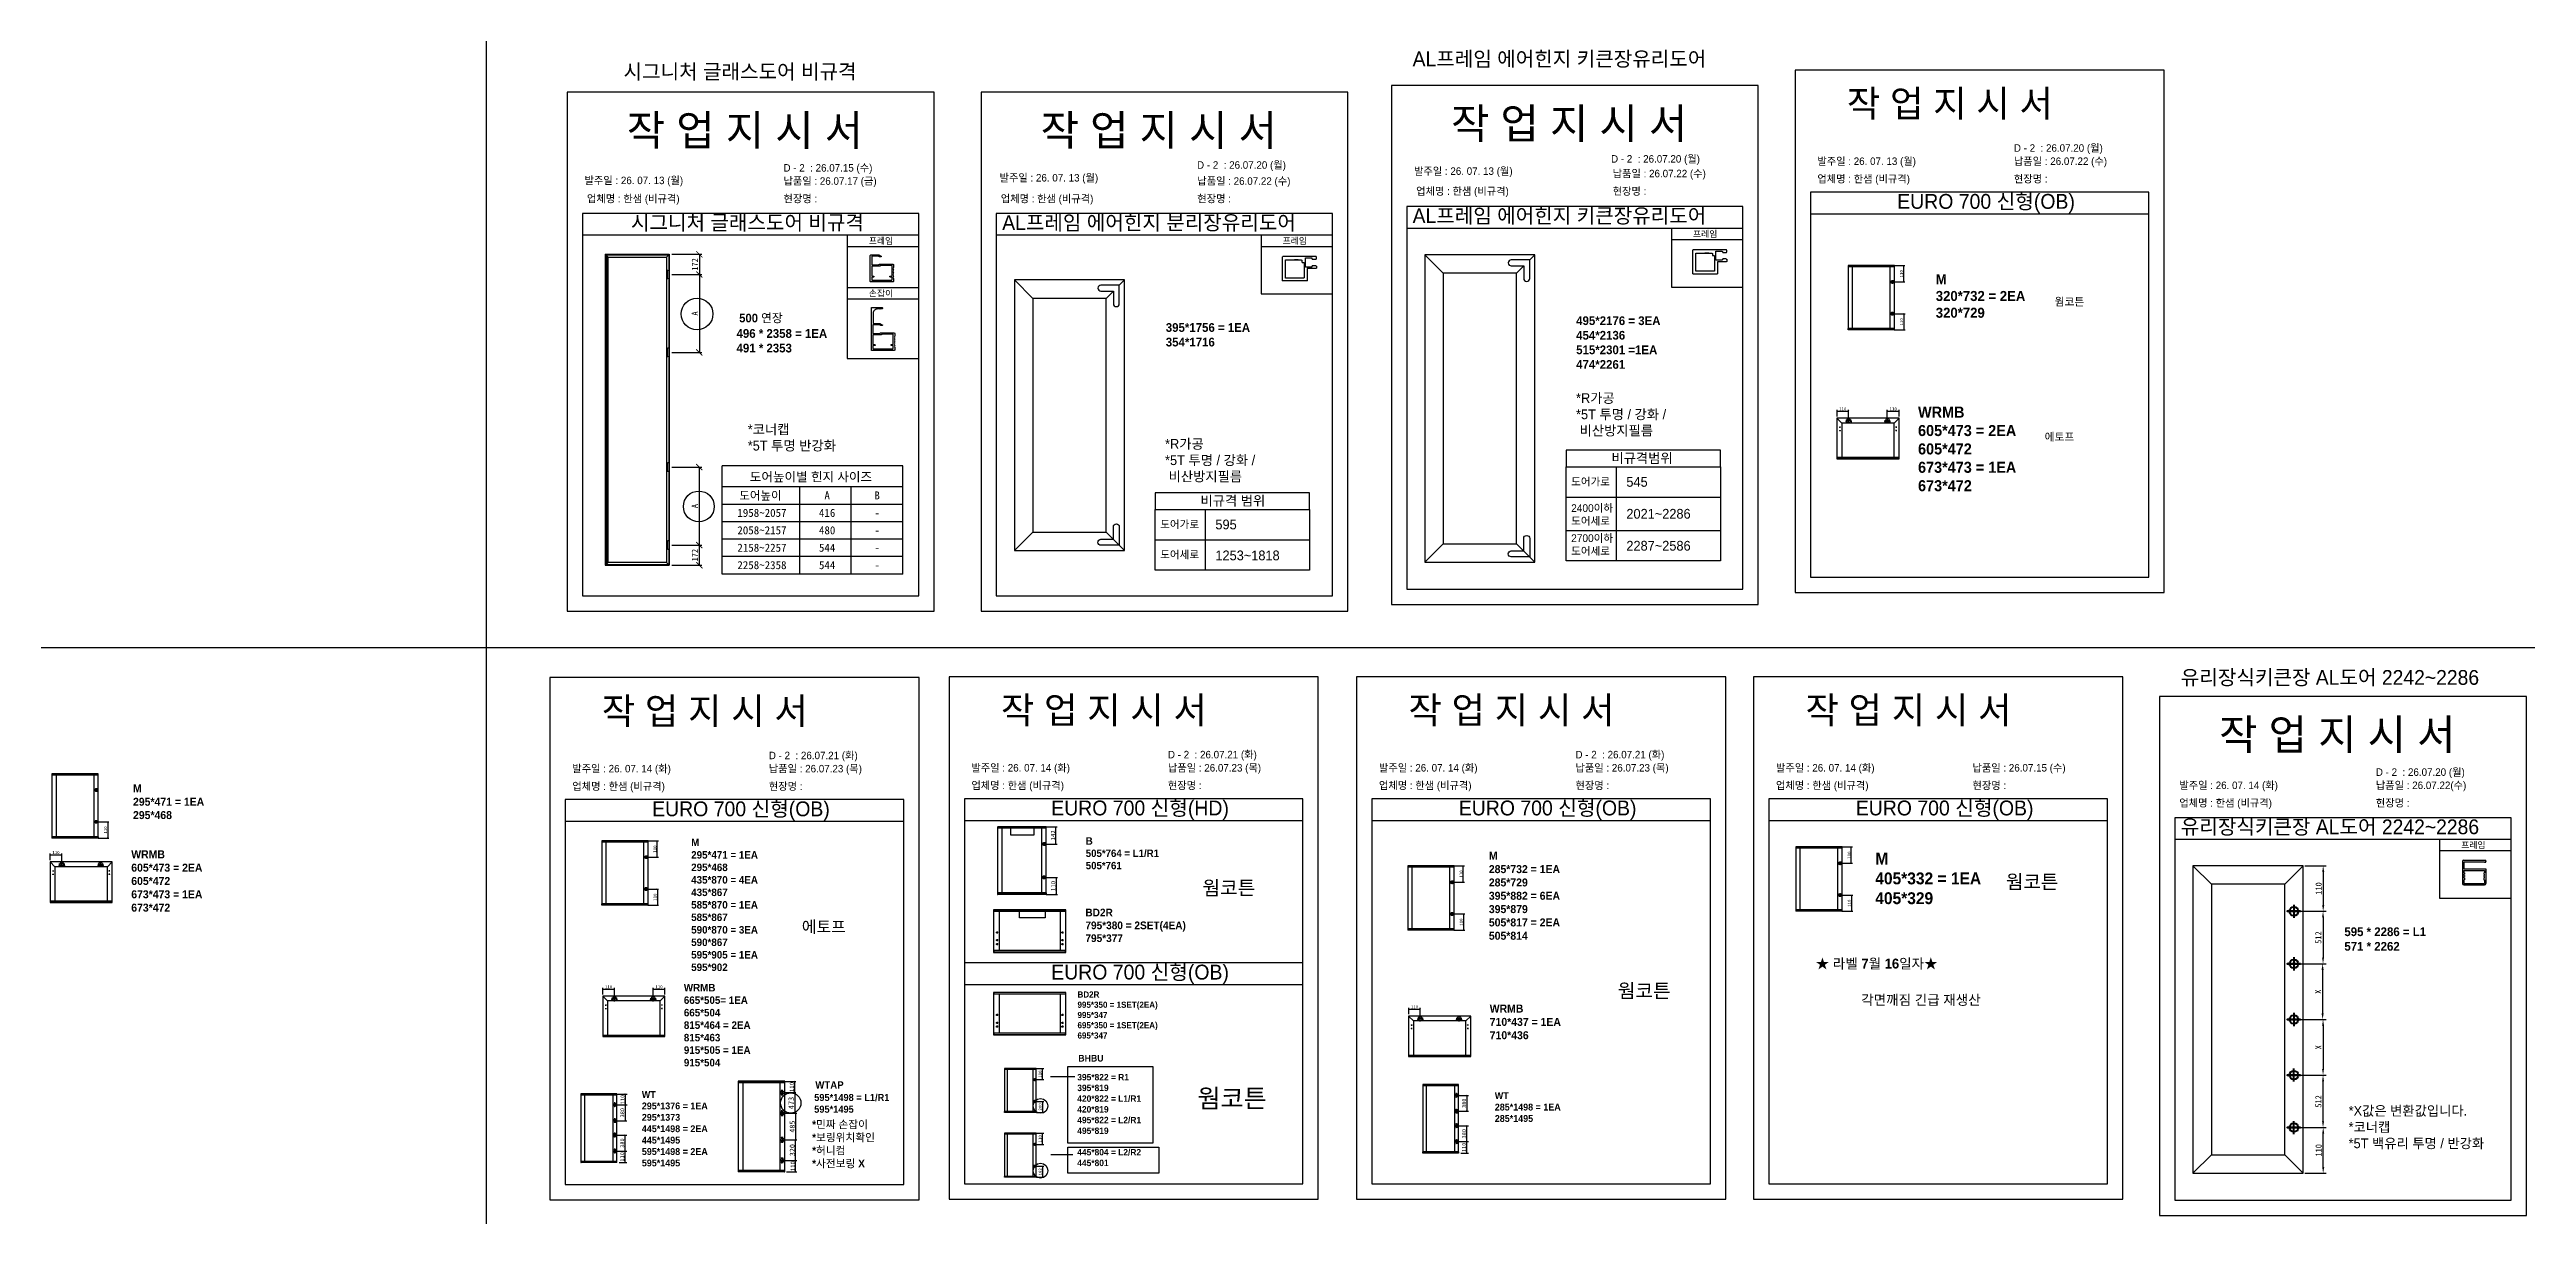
# Model space of a CAD drawing. Header units: millimetres. Extents: x -44117 to 256353, y -2095463 to 65325.
# Drawn here: x 106747 to 126894, y -1121809 to -1112329 of the extents above; entities that cross this region are included whole.
import ezdxf
from ezdxf.enums import TextEntityAlignment as Align

# ---------------------------------------------------------------- set-up
doc = ezdxf.new("R2010")
doc.units = ezdxf.units.MM
doc.header["$LTSCALE"] = 10
doc.layers.add('Layer1', color=7, linetype='Continuous', lineweight=70)
doc.layers.add('PDF_Geomertry', color=7, linetype='Continuous')
doc.layers.add('PDF_Text', color=7, linetype='Continuous')
doc.styles.add('MtX_Gulim', font='')
doc.styles.add('PDF Arial', font='')
doc.styles.get('MtX_Gulim').set_extended_font_data('Gulim', bold=True)
doc.styles.get('PDF Arial').set_extended_font_data('Arial')
doc.dimstyles.new('ISO-25', dxfattribs={"dimtxt": 2.5, "dimasz": 2.5, "dimexe": 1, "dimexo": 1, "dimtad": 1, "dimtxsty": 'Standard', "dimblk": 'ARCHTICK', "dimcen": 2.5, "dimadec": 0, "dimazin": 0, "dimtfac": 1, "dimtmove": 0, "dimatfit": 3, "dimfxl": 0, "dimarcsym": 0})
doc.dimstyles.new('복사 ISO-25', dxfattribs={"dimscale": 3, "dimtxt": 2.5, "dimasz": 2.5, "dimexe": 1.25, "dimexo": 0.625, "dimtad": 1, "dimtxsty": 'Standard', "dimcen": 2.5, "dimadec": 0, "dimazin": 0, "dimtfac": 1, "dimtmove": 0, "dimatfit": 3, "dimfxl": 0, "dimarcsym": 0})

msp = doc.modelspace()

# ---------------------------------------------------------------- texts
at = {"linetype": 'Continuous', "style": 'MtX_Gulim'}
for s, height, p in [('프레임', 51.271748, (113410.51742, -1113909.43756)), ('프레임', 51.271748, (116776.29458, -1113909.43756)), ('프레임', 51.271748, (120114.36988, -1113854.03382)), ('손잡이', 51.271748, (113410.51742, -1114337.33864)), ('500 연장', 69.969594, (112356.21267, -1114547.12919)), ('웜코튼', 64.141935, (123055.93574, -1114411.46279)), ('에토프', 64.141935, (122974.77792, -1115510.83024)), ('도어높이', 68.472865, (112357.50183, -1115989.75047)), ('도어높이별 힌지 사이즈', 74.8636653, (112442.93614, -1115840.52923)), ('프레임', 51.271748, (126362.65981, -1118822.96313)), ('웜코튼', 114.190397, (116124.15512, -1119203.31018)), ('웜코튼', 113.196801, (122659.91628, -1119153.0369)), ('웜코튼', 114.190397, (119502.39932, -1120040.06218)), ('BHBU', 54.418652, (115114.40774, -1120558.00546)), ('WTAP', 59.758272, (112975.45837, -1120777.84635)), ('웜코튼', 149.906859, (116083.49397, -1120932.44717))]:
    msp.add_text(s, height=height, dxfattribs=at).set_placement(p)
for s, height, p in [('A', 65.32167, (113071.6032, -1115987.26808)), ('B', 65.32167, (113477.70611, -1115987.26808)), ('1958~2057', 65.321672, (112541.11379, -1116128.92827)), ('416', 65.321672, (113071.6032, -1116128.92827)), ('-', 65.32167, (113477.70611, -1116128.92827)), ('2058~2157', 65.321672, (112541.11379, -1116270.58845)), ('480', 65.321672, (113071.6032, -1116270.58845)), ('-', 65.32167, (113477.70611, -1116270.58845)), ('2158~2257', 65.321672, (112541.11379, -1116412.24863)), ('2258~2358', 65.321672, (112541.11379, -1116553.90882)), ('544', 65.321672, (113071.6032, -1116412.24863)), ('544', 65.321672, (113071.6032, -1116553.90882)), ('-', 65.32167, (113477.70611, -1116412.24863)), ('-', 65.32167, (113477.70611, -1116553.90882))]:
    msp.add_text(s, height=height).set_placement(p, align=Align.CENTER)
at = {"color": 1, "linetype": 'Continuous', "style": 'MtX_Gulim'}
for s, p in [('★ 라벨 7월 16일자★', (121112.13947, -1119801.84273)), ('각면깨짐 긴급 재생산', (121482.94776, -1120097.18524))]:
    msp.add_text(s, height=80.8211778, dxfattribs=at).set_placement(p)
at = {"attachment_point": 1}
for s, width, gutter_width, heights, insert, char_height in [('{\\fGulim|b0|i0|c129|p50;시그니처 글래스도어 비규격}', 2836.7034314, 10.72131, [-133.82933], (111415.41653, -1112447.47383), 120.0786444), ('{\\fGulim|b0|i0|c129|p50;AL프레임 에어힌지 키큰장유리도어}', 2836.7034314, 10.72131, [-134.14911], (117833.76087, -1112344.35464), 120.0786444), ('{\\fGulim|b0|i0|c129|p50;작 업 지 시 서}', 5121.296952, 19.35592, [-241.32268], (121366.22428, -1112659.06642), 216.786284), ('{\\fGulim|b0|i0|c129|p50;작 업 지 시 서}', 5874.4321472, 22.20239, [-276.81147], (111442.0506, -1112860.73426), 248.6667591), ('{\\fGulim|b0|i0|c129|p50;작 업 지 시 서}', 5874.4321472, 22.20239, [-276.81147], (114807.82776, -1112860.73426), 248.6667591), ('{\\fGulim|b0|i0|c129|p50;작 업 지 시 서}', 5874.4321472, 22.20239, [-276.81147], (118145.90306, -1112805.33052), 248.6667591), ('{\\fGulim|b0|i0|c129|p50;\\C1;D - 2  : 26.07.20 (월)}', 5874.4321472, 22.20239, [62.32696], (122724.49911, -1113098.90254), 60.923356), ('{\\fGulim|b0|i0|c129|p50;\\C1;D - 2  : 26.07.15 (수)}', 5874.4321472, 22.20239, [62.32696], (112716.54501, -1113260.30799), 60.923356), ('{\\fGulim|b0|i0|c129|p50;\\C1;D - 2  : 26.07.20 (월)}', 5874.4321472, 22.20239, [62.32696], (116080.20869, -1113237.05965), 60.923356), ('\\pt11;{\\fGulim|b0|i0|c129|p50;발주일 : 26. 07. 13 (월)}', 5874.4321472, 22.20239, [61.28591], (117845.13584, -1113286.76122), 60.923356), ('{\\fGulim|b0|i0|c129|p50;\\C1;D - 2  : 26.07.20 (월)}', 5874.4321472, 22.20239, [62.32696], (119447.73229, -1113187.20763), 60.923356), ('{\\fGulim|b0|i0|c129|p50;납품일 : 26.07.22 (수)}', 5874.4321472, 22.20239, [62.32696], (119461.19536, -1113306.45014), 60.923356), ('\\pt11;{\\fGulim|b0|i0|c129|p50;발주일 : 26. 07. 13 (월)}', 5874.4321472, 22.20239, [61.28591], (121125.9662, -1113206.30105), 60.923356), ('{\\fGulim|b0|i0|c129|p50;납품일 : 26.07.22 (수)}', 5874.4321472, 22.20239, [62.32696], (122724.49911, -1113206.30105), 60.923356), ('\\pt11;{\\fGulim|b0|i0|c129|p50;발주일 : 26. 07. 13 (월)}', 5874.4321472, 22.20239, [61.28591], (111098.21563, -1113362.50852), 60.923356), ('{\\fGulim|b0|i0|c129|p50;업체명 : 한샘 (비규격)}', 5874.4321472, 22.20239, [64.14322], (111118.01209, -1113510.96728), 60.923356), ('{\\fGulim|b0|i0|c129|p50;현장명 : }', 5874.4321472, 22.20239, [-67.98106], (112716.54501, -1113510.96728), 60.923356), ('{\\fGulim|b0|i0|c129|p50;납품일 : 26.07.17 (금)}', 5874.4321472, 22.20239, [62.32696], (112716.54501, -1113367.70649), 60.923356), ('\\pt11;{\\fGulim|b0|i0|c129|p50;발주일 : 26. 07. 13 (월)}', 5874.4321472, 22.20239, [61.28591], (114474.381, -1113340.86643), 60.923356), ('{\\fGulim|b0|i0|c129|p50;업체명 : 한샘 (비규격)}', 5874.4321472, 22.20239, [64.14322], (114483.78926, -1113510.96728), 60.923356), ('{\\fGulim|b0|i0|c129|p50;현장명 : }', 5874.4321472, 22.20239, [-67.98106], (116082.32218, -1113510.96728), 60.923356), ('{\\fGulim|b0|i0|c129|p50;납품일 : 26.07.22 (수)}', 5874.4321472, 22.20239, [62.32696], (116082.32218, -1113367.70649), 60.923356), ('{\\fGulim|b0|i0|c129|p50;업체명 : 한샘 (비규격)}', 5874.4321472, 22.20239, [64.14322], (117862.66245, -1113449.71093), 60.923356), ('{\\fGulim|b0|i0|c129|p50;현장명 : }', 5874.4321472, 22.20239, [-67.98106], (119461.19536, -1113449.71093), 60.923356), ('{\\fGulim|b0|i0|c129|p50;업체명 : 한샘 (비규격)}', 5874.4321472, 22.20239, [64.14322], (121125.9662, -1113349.56183), 60.923356), ('{\\fGulim|b0|i0|c129|p50;EURO 700 신형(OB)}', 2854.9003652, 10.79008, [-152.06689], (121775.33408, -1113502.99728), 120.848927), ('{\\fGulim|b0|i0|c129|p50;현장명 : }', 5874.4321472, 22.20239, [-67.98106], (122724.49911, -1113349.56183), 60.923356), ('{\\fGulim|b0|i0|c129|p50;시그니처 글래스도어 비규격}', 2836.7034314, 10.72131, [-133.82933], (111475.64808, -1113675.63196), 120.0786444), ('{\\fGulim|b0|i0|c129|p50;AL프레임 에어힌지 분리장유리도어}', 2836.7034314, 10.72131, [-134.14911], (114495.68558, -1113675.63196), 120.0786444), ('{\\fGulim|b0|i0|c129|p50;AL프레임 에어힌지 키큰장유리도어}', 2836.7034314, 10.72131, [-134.14911], (117833.76087, -1113620.22822), 120.0786444), ('{\\f굴림|b1|i0|c129|p50;M\\P320*732 = 2EA\\P\\C1;320*729', 24729.7636046, 318.04667, [3896.04218], (122088.89408, -1114155.49817), 81.7834296), ('{\\f굴림|b1|i0|c129|p50;495*2176 = 3EA\\P\\C1;454*2136\\P\\C256;515*2301 =1EA\\P\\C1;474*2261}', 21510.0890558, 276.6388, [-429.35471], (119164.17784, -1114498.02691), 71.1356923), ('{\\f굴림|b1|i0|c129|p50;496 * 2358 = 1EA\\P\\C1;491 * 2353}', 21510.0890558, 276.6388, [-191.85936], (112334.70316, -1114602.07124), 71.1356923), ('{\\f굴림|b1|i0|c129|p50;395*1756 = 1EA\\P\\C1;354*1716}', 21510.0890558, 276.6388, [-191.85936], (115826.10255, -1114553.43064), 71.1356923), ('{\\fGulim|b0|i0|c129|p50;*R가공\\P*5T 투명 / 강화 /\\P 비산방지필름}', 1875.2995193, 7.08769, [-364.28377], (119162.90596, -1115122.99426), 79.3820819), ('{\\f굴림|b1|i0|c129|p50;WRMB\\P605*473 = 2EA\\P\\C1;605*472\\P\\C256;673*473 = 1EA\\P\\C1;673*472}', 29239.4867307, 376.04571, [-690.98133], (121944.91583, -1115232.55366), 89.6639006), ('{\\fGulim|b0|i0|c129|p50;*코너캡\\P*5T 투명 반강화}', 1875.2995193, 7.08769, [-224.47547], (112425.70277, -1115377.5244), 79.3820819), ('{\\fGulim|b0|i0|c129|p50;*R가공\\P*5T 투명 / 강화 /\\P 비산방지필름}', 1875.2995193, 7.08769, [-364.28377], (115820.19031, -1115495.87405), 79.3820819), ('{\\fGulim|b0|i0|c129|p50;비규격범위}', 1875.2995193, 7.08769, [-88.47244], (119450.82084, -1115611.23726), 79.3820819), ('{\\fGulim|b0|i0|c129|p50;도어가로}', 1485.9640615, 5.61619, [-70.02071], (119123.47491, -1115811.5152), 62.9013764), ('{\\fGulim|b0|i0|c129|p50;545}', 1875.2995193, 7.08769, [-81.49612], (119572.41514, -1115804.70232), 79.3820819), ('{\\fGulim|b0|i0|c129|p50;비규격 범위}', 1875.2995193, 7.08769, [-88.47244], (116108.10519, -1115957.4994), 79.3820819), ('{\\fGulim|b0|i0|c129|p50;2400이하\\P도어세로}', 1485.9640615, 5.61619, [-177.70407], (119123.47491, -1116026.12006), 62.9013764), ('{\\fGulim|b0|i0|c129|p50;2021~2286}', 1875.2995193, 7.08769, [-81.60182], (119572.41514, -1116064.10348), 79.3820819), ('{\\fGulim|b0|i0|c129|p50;도어가로}', 1485.9640615, 5.61619, [-70.02071], (115780.75926, -1116157.77733), 62.9013764), ('{\\fGulim|b0|i0|c129|p50;595}', 1875.2995193, 7.08769, [-81.39042], (116229.69948, -1116150.96445), 79.3820819), ('{\\fGulim|b0|i0|c129|p50;2700이하\\P도어세로}', 1485.9640615, 5.61619, [-177.70407], (119123.47491, -1116270.51854), 62.9013764), ('{\\fGulim|b0|i0|c129|p50;2287~2586}', 1875.2995193, 7.08769, [-81.49612], (119572.41514, -1116323.9886), 79.3820819), ('{\\fGulim|b0|i0|c129|p50;도어세로}', 1485.9640615, 5.61619, [-70.02071], (115780.75926, -1116404.5956), 62.9013764), ('{\\fGulim|b0|i0|c129|p50;1253~1818}', 1875.2995193, 7.08769, [-81.60182], (116229.69948, -1116402.62229), 79.3820819), ('{\\fGulim|b0|i0|c129|p50;유리장식키큰장 AL도어 2242~2286}', 2836.7034314, 10.72131, [-133.98922], (124082.05081, -1117374.45923), 120.0786444), ('{\\fGulim|b0|i0|c129|p50;작 업 지 시 서}', 5121.296952, 19.35592, [-241.32268], (111238.80588, -1117598.58253), 216.786284), ('{\\fGulim|b0|i0|c129|p50;작 업 지 시 서}', 5121.296952, 19.35592, [-241.32268], (114485.11402, -1117591.6755), 216.786284), ('{\\fGulim|b0|i0|c129|p50;작 업 지 시 서}', 5121.296952, 19.35592, [-241.32268], (117800.17431, -1117591.6755), 216.786284), ('{\\fGulim|b0|i0|c129|p50;작 업 지 시 서}', 5121.296952, 19.35592, [-241.32268], (121029.35222, -1117591.6755), 216.786284), ('{\\fGulim|b0|i0|c129|p50;작 업 지 시 서}', 5874.4321472, 22.20239, [-276.81147], (124394.19299, -1117774.25983), 248.6667591), ('\\pt11;{\\fGulim|b0|i0|c129|p50;발주일 : 26. 07. 14 (화)}', 5874.4321472, 22.20239, [61.28591], (110998.5478, -1118145.81715), 60.923356), ('{\\fGulim|b0|i0|c129|p50;\\C1;D - 2  : 26.07.21 (화)}', 5874.4321472, 22.20239, [62.32696], (112597.08072, -1118038.41865), 60.923356), ('{\\fGulim|b0|i0|c129|p50;납품일 : 26.07.23 (목)}', 5874.4321472, 22.20239, [62.32696], (112597.08072, -1118145.81715), 60.923356), ('\\pt11;{\\fGulim|b0|i0|c129|p50;발주일 : 26. 07. 14 (화)}', 5874.4321472, 22.20239, [61.28591], (114244.85593, -1118138.91012), 60.923356), ('{\\fGulim|b0|i0|c129|p50;\\C1;D - 2  : 26.07.21 (화)}', 5874.4321472, 22.20239, [62.32696], (115843.38885, -1118031.51161), 60.923356), ('{\\fGulim|b0|i0|c129|p50;납품일 : 26.07.23 (목)}', 5874.4321472, 22.20239, [62.32696], (115843.38885, -1118138.91012), 60.923356), ('\\pt11;{\\fGulim|b0|i0|c129|p50;발주일 : 26. 07. 14 (화)}', 5874.4321472, 22.20239, [61.28591], (117559.91623, -1118138.91012), 60.923356), ('{\\fGulim|b0|i0|c129|p50;\\C1;D - 2  : 26.07.21 (화)}', 5874.4321472, 22.20239, [62.32696], (119158.44915, -1118031.51161), 60.923356), ('{\\fGulim|b0|i0|c129|p50;납품일 : 26.07.23 (목)}', 5874.4321472, 22.20239, [62.32696], (119158.44915, -1118138.91012), 60.923356), ('\\pt11;{\\fGulim|b0|i0|c129|p50;발주일 : 26. 07. 14 (화)}', 5874.4321472, 22.20239, [61.28591], (120789.09413, -1118138.91012), 60.923356), ('{\\fGulim|b0|i0|c129|p50;\\C1;납품일 : 26.07.15 (수)}', 5874.4321472, 22.20239, [62.32696], (122387.62705, -1118138.91012), 60.923356), ('{\\f굴림|b1|i0|c129|p50;M\\P295*471 = 1EA\\P\\C1;295*468', 24729.7636046, 318.04667, [3896.04218], (107425.64776, -1118304.59297), 65), ('{\\fGulim|b0|i0|c129|p50;업체명 : 한샘 (비규격)}', 5874.4321472, 22.20239, [64.14322], (110998.5478, -1118289.07794), 60.923356), ('{\\fGulim|b0|i0|c129|p50;현장명 : }', 5874.4321472, 22.20239, [-67.98106], (112597.08072, -1118289.07794), 60.923356), ('{\\fGulim|b0|i0|c129|p50;업체명 : 한샘 (비규격)}', 5874.4321472, 22.20239, [64.14322], (114244.85593, -1118282.1709), 60.923356), ('{\\fGulim|b0|i0|c129|p50;현장명 : }', 5874.4321472, 22.20239, [-67.98106], (115843.38885, -1118282.1709), 60.923356), ('{\\fGulim|b0|i0|c129|p50;업체명 : 한샘 (비규격)}', 5874.4321472, 22.20239, [64.14322], (117559.91623, -1118282.1709), 60.923356), ('{\\fGulim|b0|i0|c129|p50;현장명 : }', 5874.4321472, 22.20239, [-67.98106], (119158.44915, -1118282.1709), 60.923356), ('{\\fGulim|b0|i0|c129|p50;업체명 : 한샘 (비규격)}', 5874.4321472, 22.20239, [64.14322], (120789.09413, -1118282.1709), 60.923356), ('{\\fGulim|b0|i0|c129|p50;현장명 : }', 5874.4321472, 22.20239, [-67.98106], (122387.62705, -1118282.1709), 60.923356), ('\\pt11;{\\fGulim|b0|i0|c129|p50;발주일 : 26. 07. 14 (화)}', 5874.4321472, 22.20239, [61.28591], (124070.15449, -1118281.23206), 60.923356), ('{\\fGulim|b0|i0|c129|p50;\\C1;D - 2  : 26.07.20 (월)}', 5874.4321472, 22.20239, [62.32696], (125668.6874, -1118173.83356), 60.923356), ('{\\fGulim|b0|i0|c129|p50;납품일 : 26.07.22(수)}', 5874.4321472, 22.20239, [62.32696], (125668.6874, -1118281.23206), 60.923356), ('{\\fGulim|b0|i0|c129|p50;EURO 700 신형(OB)}', 2854.9003652, 10.79008, [-152.06689], (111647.91569, -1118442.51339), 120.848927), ('{\\fGulim|b0|i0|c129|p50;EURO 700 신형(HD)}', 2854.9003652, 10.79008, [-152.06689], (114894.22382, -1118435.60635), 120.848927), ('{\\fGulim|b0|i0|c129|p50;EURO 700 신형(OB)}', 2854.9003652, 10.79008, [-152.06689], (118209.28412, -1118435.60635), 120.848927), ('{\\fGulim|b0|i0|c129|p50;EURO 700 신형(OB)}', 2854.9003652, 10.79008, [-152.06689], (121438.46202, -1118435.60635), 120.848927), ('{\\fGulim|b0|i0|c129|p50;업체명 : 한샘 (비규격)}', 5874.4321472, 22.20239, [64.14322], (124070.15449, -1118424.49285), 60.923356), ('{\\fGulim|b0|i0|c129|p50;현장명 : }', 5874.4321472, 22.20239, [-67.98106], (125668.6874, -1118424.49285), 60.923356), ('{\\f굴림|b1|i0|c129|p50;M\\P295*471 = 1EA\\P\\C1;295*468\\P\\C256;435*870 = 4EA\\P\\C1;435*867\\P\\C256;585*870 = 1EA\\P\\C1;585*867\\P\\C256;590*870 = 3EA\\P\\C1;590*867\\P\\C256;595*905 = 1EA\\P\\C1;595*902}', 24729.7636046, 318.04667, [3896.04218], (111965.79258, -1118745.34545), 60.9234), ('{\\f굴림|b1|i0|c129|p50;B\\P505*764 = L1/R1\\P\\C1;505*761}', 14956.403488, 192.3526, [-267.22222], (115175.19805, -1118734.29075), 60), ('{\\fGulim|b0|i0|c129|p50;유리장식키큰장 AL도어 2242~2286}', 2836.7034314, 10.72131, [-133.98922], (124082.05081, -1118589.15753), 120.0786444), ('{\\f굴림|b1|i0|c129|p50;WRMB\\P605*473 = 2EA\\P\\C1;605*472\\P\\C256;673*473 = 1EA\\P\\C1;673*472}', 29239.4867307, 376.04571, [-500.9127], (107411.2607, -1118840.53738), 65), ('{\\f굴림|b1|i0|c129|p50;M\\P285*732 = 1EA\\P\\C1;285*729\\P\\C256;395*882 = 6EA\\P\\C1;395*879\\P\\C256;505*817 = 2EA\\P\\C1;505*814}', 24729.7636046, 318.04667, [3896.04218], (118453.76435, -1118852.50716), 65), ('{\\f굴림|b1|i0|c129|p50;M\\P405*332 = 1EA\\P\\C1;405*329}', 29870.3813404, 384.15957, [4705.91905], (121596.88936, -1118859.22985), 96.6297351), ('{\\f굴림|b1|i0|c129|p50;BD2R\\P795*380 = 2SET(4EA)\\P\\C1;795*377}', 18932.6295275, 243.49039, [-280.17959], (115172.27844, -1119314.84417), 62.6118146), ('{\\f굴림|b1|i0|c129|p50;595 * 2286 = L1\\P\\C1;571 * 2262}', 21510.0890558, 276.6388, [-191.85936], (125412.46778, -1119466.95621), 71.1356923), ('{\\fGulim|b0|i0|c129|p50;EURO 700 신형(OB)}', 2854.9003652, 10.79008, [-152.06689], (114894.22382, -1119770.22324), 120.848927), ('{\\f굴림|b1|i0|c129|p50;WRMB\\P665*505= 1EA\\P\\C1;665*504\\P\\C256;815*464 = 2EA\\P\\C1;815*463\\P\\C256;915*505 = 1EA\\P\\C1;915*504}', 29239.4867307, 376.04571, [-672.89734], (111906.01998, -1119926.72399), 60.9234), ('{\\f굴림|b1|i0|c129|p50;BD2R\\P995*350 = 1SET(2EA)\\P\\C1;995*347\\P\\C256;695*350 = 1SET(2EA)\\P\\C1;695*347}', 18932.6295275, 243.49039, [-396.2963], (115107.86665, -1119987.6463), 50), ('{\\f굴림|b1|i0|c129|p50;WRMB\\P710*437 = 1EA\\P\\C1;710*436}', 29239.4867307, 376.04571, [-283.90212], (118460.84789, -1120094.68652), 65), ('{\\f굴림|b1|i0|c129|p50;395*822 = R1\\P\\C1;395*819  \\P\\C256;420*822 = L1/R1\\P\\C1;420*819\\P\\C256;495*822 = L2/R1\\P\\C1;495*819\\P\\C256;\\P445*804 = L2/R2\\P\\C1;445*801}', 15806.6869964, 203.288, [980.26414], (115106.18414, -1120659.01907), 52.274057), ('{\\f굴림|b1|i0|c129|p50;WT\\P295*1376 = 1EA\\P\\C1;295*1373\\P\\C256;445*1498 = 2EA\\P\\C1;445*1495 \\P\\C256;595*1498 = 2EA\\P\\C1;595*1495}', 16827.0859125, 216.41123, [-614.63735], (111564.40694, -1120798.26328), 55.648603), ('{\\f굴림|b1|i0|c129|p50;595*1498 = L1/R1\\P\\C1;595*1495}', 17357.6570223, 223.23485, [-159.98497], (112966.42786, -1120821.43434), 57.4032467), ('{\\f굴림|b1|i0|c129|p50;WT\\P285*1498 = 1EA\\P\\C1;285*1495}', 16827.0859125, 216.41123, [-243.05779], (118502.27878, -1120807.71407), 55.648603), ('{\\fGulim|b0|i0|c129|p50;*X값은 변환값입니다.\\P*코너캡\\P*5T 백유리 투명 / 반강화 }', 1875.2995193, 7.08769, [-368.08904], (125446.96783, -1120918.60023), 79.3820819)]:
    msp.add_mtext_dynamic_manual_height_columns(s, width=width, gutter_width=gutter_width, heights=heights, dxfattribs=dict(at, insert=insert, char_height=char_height))
at = {"color": 1, "attachment_point": 1}
for s, heights, insert, char_height in [('{\\f굴림|b1|i0|c129|p50;\\C256;에토프}', [-105.68122], (112865.47802, -1119414.75044), 95), ('{\\f굴림|b1|i0|c129|p50;*민짜 손잡이\\P*보링위치확인\\P*허니컴\\P*사전보링 X}', [-397.58076], (112948.74919, -1121037.24381), 63.626388)]:
    msp.add_mtext_dynamic_manual_height_columns(s, width=19239.4173447, gutter_width=247.43595, heights=heights, dxfattribs=dict(at, insert=insert, char_height=char_height))
at = {"layer": 'PDF_Text', "char_height": 5.30496, "attachment_point": 7, "rotation": 180, "style": 'PDF Arial'}
for insert in [(116776.10731, -1114209.65893), (116979.53963, -1114209.65893), (120114.1826, -1114154.25519), (120317.61492, -1114154.25519)]:
    msp.add_mtext('X', dxfattribs=dict(at, insert=insert))

# ---------------------------------------------------------------- blocks, each defined once
blk = doc.blocks.new('_ArchTick')
at = {"color": 0, "linetype": 'ByBlock', "const_width": 0.15}
blk.add_lwpolyline([(-0.5, -0.5), (0.5, 0.5)], dxfattribs=at)
blk = doc.blocks.new('*D7830')
at = {"color": 0, "lineweight": -2}
for p, q in [((111613, -1118763), (111700, -1118763)), ((111690, -1118896), (111690, -1118763)), ((111613, -1118896), (111700, -1118896))]:
    blk.add_line(p, q, dxfattribs=at)
at = {"layer": 'Defpoints', "color": 0}
for p in [(111598, -1118763), (111690, -1118763), (111598, -1118896)]:
    blk.add_point(p, dxfattribs=at)
at = {"color": 0, "lineweight": -2, "xscale": 10, "yscale": 10, "zscale": 10}
for p, rotation in [((111690, -1118763), 90), ((111690, -1118896), 270)]:
    blk.add_blockref('_ArchTick', p, dxfattribs=dict(at, rotation=rotation))
at = {"color": 0, "insert": (111671, -1118830), "char_height": 25, "attachment_point": 5, "rotation": 90}
blk.add_mtext('110', dxfattribs=at)
blk = doc.blocks.new('*D7831')
at = {"color": 0, "lineweight": -2}
for p, q in [((111613, -1119155), (111701, -1119155)), ((111691, -1119155), (111691, -1119287)), ((111613, -1119287), (111701, -1119287))]:
    blk.add_line(p, q, dxfattribs=at)
at = {"layer": 'Defpoints', "color": 0}
for p in [(111598, -1119155), (111598, -1119287), (111691, -1119287)]:
    blk.add_point(p, dxfattribs=at)
at = {"color": 0, "lineweight": -2, "xscale": 10, "yscale": 10, "zscale": 10}
for p, rotation in [((111691, -1119155), 90), ((111691, -1119287), 270)]:
    blk.add_blockref('_ArchTick', p, dxfattribs=dict(at, rotation=rotation))
at = {"color": 0, "insert": (111672, -1119221), "char_height": 25, "attachment_point": 5, "rotation": 90}
blk.add_mtext('110', dxfattribs=at)
blk = doc.blocks.new('*D7832')
at = {"color": 0, "lineweight": -2}
for p, q in [((111247, -1120012), (111247, -1119959)), ((111247, -1119969), (111341, -1119969)), ((111341, -1120031), (111341, -1119959))]:
    blk.add_line(p, q, dxfattribs=at)
at = {"layer": 'Defpoints', "color": 0}
for p in [(111341, -1119969), (111247, -1120027), (111341, -1120046)]:
    blk.add_point(p, dxfattribs=at)
at = {"color": 0, "lineweight": -2, "xscale": 10, "yscale": 10, "zscale": 10, "rotation": 180}
blk.add_blockref('_ArchTick', (111247, -1119969), dxfattribs=at)
at = {"color": 0, "lineweight": -2, "xscale": 10, "yscale": 10, "zscale": 10}
blk.add_blockref('_ArchTick', (111341, -1119969), dxfattribs=at)
at = {"color": 0, "insert": (111294, -1119950), "char_height": 25, "attachment_point": 5}
blk.add_mtext('110', dxfattribs=at)
blk = doc.blocks.new('*D7833')
at = {"color": 0, "lineweight": -2}
for p, q in [((111657, -1120031), (111657, -1119959)), ((111657, -1119969), (111751, -1119969)), ((111751, -1120012), (111751, -1119959))]:
    blk.add_line(p, q, dxfattribs=at)
at = {"layer": 'Defpoints', "color": 0}
for p in [(111751, -1119969), (111657, -1120046), (111751, -1120027)]:
    blk.add_point(p, dxfattribs=at)
at = {"color": 0, "lineweight": -2, "xscale": 10, "yscale": 10, "zscale": 10, "rotation": 180}
blk.add_blockref('_ArchTick', (111657, -1119969), dxfattribs=at)
at = {"color": 0, "lineweight": -2, "xscale": 10, "yscale": 10, "zscale": 10}
blk.add_blockref('_ArchTick', (111751, -1119969), dxfattribs=at)
at = {"color": 0, "insert": (111704, -1119950), "char_height": 25, "attachment_point": 5}
blk.add_mtext('110', dxfattribs=at)
blk = doc.blocks.new('*D7834')
at = {"color": 0, "lineweight": -2}
for p, q in [((112723, -1120719), (112818, -1120719)), ((112808, -1120811), (112808, -1120719)), ((112723, -1120811), (112818, -1120811))]:
    blk.add_line(p, q, dxfattribs=at)
at = {"layer": 'Defpoints', "color": 0}
for p in [(112708, -1120719), (112808, -1120719), (112708, -1120811)]:
    blk.add_point(p, dxfattribs=at)
at = {"color": 0, "lineweight": -2, "xscale": 10, "yscale": 10, "zscale": 10}
for p, rotation in [((112808, -1120719), 90), ((112808, -1120811), 270)]:
    blk.add_blockref('_ArchTick', p, dxfattribs=dict(at, rotation=rotation))
at = {"color": 0, "insert": (112784, -1120765), "char_height": 25, "attachment_point": 5, "rotation": 90}
blk.add_mtext('{\\H1.4x;110}', dxfattribs=at)
blk = doc.blocks.new('*D7835')
at = {"color": 0, "lineweight": -2}
for p, q in [((112723, -1121362), (112825, -1121362)), ((112815, -1121456), (112815, -1121362)), ((112741, -1121456), (112825, -1121456))]:
    blk.add_line(p, q, dxfattribs=at)
at = {"layer": 'Defpoints', "color": 0}
for p in [(112708, -1121362), (112815, -1121362), (112726, -1121456)]:
    blk.add_point(p, dxfattribs=at)
at = {"color": 0, "lineweight": -2, "xscale": 10, "yscale": 10, "zscale": 10}
for p, rotation in [((112815, -1121362), 90), ((112815, -1121456), 270)]:
    blk.add_blockref('_ArchTick', p, dxfattribs=dict(at, rotation=rotation))
at = {"color": 0, "insert": (112792, -1121409), "char_height": 25, "attachment_point": 5, "rotation": 90}
blk.add_mtext('{\\H1.4x;110}', dxfattribs=at)
blk = doc.blocks.new('*D7836')
at = {"color": 0, "lineweight": -2}
for p, q in [((112723, -1121195), (112825, -1121195)), ((112723, -1121362), (112825, -1121362)), ((112815, -1121362), (112815, -1121195))]:
    blk.add_line(p, q, dxfattribs=at)
at = {"layer": 'Defpoints', "color": 0}
for p in [(112708, -1121195), (112708, -1121362), (112815, -1121195)]:
    blk.add_point(p, dxfattribs=at)
at = {"color": 0, "lineweight": -2, "xscale": 10, "yscale": 10, "zscale": 10}
for p, rotation in [((112815, -1121195), 90), ((112815, -1121362), 270)]:
    blk.add_blockref('_ArchTick', p, dxfattribs=dict(at, rotation=rotation))
at = {"color": 0, "insert": (112788, -1121278), "char_height": 25, "attachment_point": 5, "rotation": 90}
blk.add_mtext('{\\H1.68x;320}', dxfattribs=at)
blk = doc.blocks.new('*D7837')
at = {"color": 0, "lineweight": -2}
for p, q in [((112723, -1120811), (112818, -1120811)), ((112723, -1120979), (112818, -1120979)), ((112808, -1120811), (112808, -1120979))]:
    blk.add_line(p, q, dxfattribs=at)
at = {"layer": 'Defpoints', "color": 0}
for p in [(112708, -1120811), (112708, -1120979), (112808, -1120979)]:
    blk.add_point(p, dxfattribs=at)
at = {"color": 0, "lineweight": -2, "xscale": 10, "yscale": 10, "zscale": 10}
for p, rotation in [((112808, -1120811), 90), ((112808, -1120979), 270)]:
    blk.add_blockref('_ArchTick', p, dxfattribs=dict(at, rotation=rotation))
at = {"color": 0, "insert": (112779, -1120895), "char_height": 25, "attachment_point": 5, "rotation": 90}
blk.add_mtext('{\\H1.8x;473}', dxfattribs=at)
blk = doc.blocks.new('*D7838')
at = {"color": 0, "lineweight": -2}
for p, q in [((112723, -1120979), (112825, -1120979)), ((112815, -1120979), (112815, -1121195)), ((112723, -1121195), (112825, -1121195))]:
    blk.add_line(p, q, dxfattribs=at)
at = {"layer": 'Defpoints', "color": 0}
for p in [(112708, -1120979), (112708, -1121195), (112815, -1121195)]:
    blk.add_point(p, dxfattribs=at)
at = {"color": 0, "lineweight": -2, "xscale": 10, "yscale": 10, "zscale": 10}
for p, rotation in [((112815, -1120979), 90), ((112815, -1121195), 270)]:
    blk.add_blockref('_ArchTick', p, dxfattribs=dict(at, rotation=rotation))
at = {"color": 0, "insert": (112788, -1121087), "char_height": 25, "attachment_point": 5, "rotation": 90}
blk.add_mtext('{\\H1.68x;485}', dxfattribs=at)
blk = doc.blocks.new('*D7840')
at = {"color": 0, "lineweight": -2}
for p, q in [((107142, -1118609), (107230, -1118609)), ((107142, -1118741), (107230, -1118741)), ((107220, -1118609), (107220, -1118741))]:
    blk.add_line(p, q, dxfattribs=at)
at = {"layer": 'Defpoints', "color": 0}
for p in [(107127, -1118609), (107127, -1118741), (107220, -1118741)]:
    blk.add_point(p, dxfattribs=at)
at = {"color": 0, "lineweight": -2, "xscale": 10, "yscale": 10, "zscale": 10}
for p, rotation in [((107220, -1118609), 90), ((107220, -1118741), 270)]:
    blk.add_blockref('_ArchTick', p, dxfattribs=dict(at, rotation=rotation))
at = {"color": 0, "insert": (107201, -1118675), "char_height": 25, "attachment_point": 5, "rotation": 90}
blk.add_mtext('110', dxfattribs=at)
blk = doc.blocks.new('*D7841')
at = {"color": 0, "lineweight": -2}
for p, q in [((106752, -1118920), (106752, -1118867)), ((106752, -1118877), (106847, -1118877)), ((106847, -1118939), (106847, -1118867))]:
    blk.add_line(p, q, dxfattribs=at)
at = {"layer": 'Defpoints', "color": 0}
for p in [(106752, -1118935), (106847, -1118877), (106847, -1118954)]:
    blk.add_point(p, dxfattribs=at)
at = {"color": 0, "lineweight": -2, "xscale": 10, "yscale": 10, "zscale": 10, "rotation": 180}
blk.add_blockref('_ArchTick', (106752, -1118877), dxfattribs=at)
at = {"color": 0, "lineweight": -2, "xscale": 10, "yscale": 10, "zscale": 10}
blk.add_blockref('_ArchTick', (106847, -1118877), dxfattribs=at)
at = {"color": 0, "insert": (106799, -1118859), "char_height": 25, "attachment_point": 5}
blk.add_mtext('110', dxfattribs=at)
blk = doc.blocks.new('*D7843')
at = {"color": 0, "lineweight": -2}
for p, q in [((111366, -1120822), (111445, -1120822)), ((111366, -1120909), (111445, -1120909)), ((111432, -1120909), (111432, -1120822))]:
    blk.add_line(p, q, dxfattribs=at)
at = {"layer": 'Defpoints', "color": 0}
for p in [(111347, -1120822), (111347, -1120909), (111432, -1120822)]:
    blk.add_point(p, dxfattribs=at)
at = {"color": 0, "lineweight": -2, "xscale": 13, "yscale": 13, "zscale": 13}
for p, rotation in [((111432, -1120822), 90), ((111432, -1120909), 270)]:
    blk.add_blockref('_ArchTick', p, dxfattribs=dict(at, rotation=rotation))
at = {"color": 0, "insert": (111407, -1120866), "char_height": 32.5, "attachment_point": 5, "rotation": 90}
blk.add_mtext('110', dxfattribs=at)
blk = doc.blocks.new('*D7844')
at = {"color": 0, "lineweight": -2}
for p, q in [((111366, -1121286), (111443, -1121286)), ((111381, -1121379), (111443, -1121379)), ((111430, -1121379), (111430, -1121286))]:
    blk.add_line(p, q, dxfattribs=at)
at = {"layer": 'Defpoints', "color": 0}
for p in [(111347, -1121286), (111361, -1121379), (111430, -1121286)]:
    blk.add_point(p, dxfattribs=at)
at = {"color": 0, "lineweight": -2, "xscale": 13, "yscale": 13, "zscale": 13}
for p, rotation in [((111430, -1121286), 90), ((111430, -1121379), 270)]:
    blk.add_blockref('_ArchTick', p, dxfattribs=dict(at, rotation=rotation))
at = {"color": 0, "insert": (111405, -1121333), "char_height": 32.5, "attachment_point": 5, "rotation": 90}
blk.add_mtext('110', dxfattribs=at)
blk = doc.blocks.new('*D7845')
at = {"color": 0, "lineweight": -2}
for p, q in [((111366, -1121156), (111443, -1121156)), ((111430, -1121286), (111430, -1121156)), ((111366, -1121286), (111443, -1121286))]:
    blk.add_line(p, q, dxfattribs=at)
at = {"layer": 'Defpoints', "color": 0}
for p in [(111347, -1121156), (111430, -1121156), (111347, -1121286)]:
    blk.add_point(p, dxfattribs=at)
at = {"color": 0, "lineweight": -2, "xscale": 13, "yscale": 13, "zscale": 13}
for p, rotation in [((111430, -1121156), 90), ((111430, -1121286), 270)]:
    blk.add_blockref('_ArchTick', p, dxfattribs=dict(at, rotation=rotation))
at = {"color": 0, "insert": (111405, -1121221), "char_height": 32.5, "attachment_point": 5, "rotation": 90}
blk.add_mtext('380', dxfattribs=at)
blk = doc.blocks.new('*D7846')
at = {"color": 0, "lineweight": -2}
for p, q in [((111366, -1120909), (111443, -1120909)), ((111430, -1120909), (111430, -1121039)), ((111366, -1121039), (111443, -1121039))]:
    blk.add_line(p, q, dxfattribs=at)
at = {"layer": 'Defpoints', "color": 0}
for p in [(111347, -1120909), (111347, -1121039), (111430, -1121039)]:
    blk.add_point(p, dxfattribs=at)
at = {"color": 0, "lineweight": -2, "xscale": 13, "yscale": 13, "zscale": 13}
for p, rotation in [((111430, -1120909), 90), ((111430, -1121039), 270)]:
    blk.add_blockref('_ArchTick', p, dxfattribs=dict(at, rotation=rotation))
at = {"color": 0, "insert": (111405, -1120974), "char_height": 32.5, "attachment_point": 5, "rotation": 90}
blk.add_mtext('380', dxfattribs=at)
blk = doc.blocks.new('*D7847')
at = {"color": 0, "lineweight": -2}
for p, q in [((114852, -1118650), (114942, -1118650)), ((114932, -1118789), (114932, -1118650)), ((114852, -1118789), (114942, -1118789))]:
    blk.add_line(p, q, dxfattribs=at)
at = {"layer": 'Defpoints', "color": 0}
for p in [(114837, -1118650), (114932, -1118650), (114837, -1118789)]:
    blk.add_point(p, dxfattribs=at)
at = {"color": 0, "lineweight": -2, "xscale": 10, "yscale": 10, "zscale": 10}
for p, rotation in [((114932, -1118650), 90), ((114932, -1118789), 270)]:
    blk.add_blockref('_ArchTick', p, dxfattribs=dict(at, rotation=rotation))
at = {"color": 0, "insert": (114909, -1118719), "char_height": 25, "attachment_point": 5, "rotation": 90}
blk.add_mtext('{\\H1.4x;142}', dxfattribs=at)
blk = doc.blocks.new('*D7848')
at = {"color": 0, "lineweight": -2}
for p, q in [((114852, -1119061), (114944, -1119061)), ((114934, -1119061), (114934, -1119199)), ((114852, -1119199), (114944, -1119199))]:
    blk.add_line(p, q, dxfattribs=at)
at = {"layer": 'Defpoints', "color": 0}
for p in [(114837, -1119061), (114837, -1119199), (114934, -1119199)]:
    blk.add_point(p, dxfattribs=at)
at = {"color": 0, "lineweight": -2, "xscale": 10, "yscale": 10, "zscale": 10}
for p, rotation in [((114934, -1119061), 90), ((114934, -1119199), 270)]:
    blk.add_blockref('_ArchTick', p, dxfattribs=dict(at, rotation=rotation))
at = {"color": 0, "insert": (114910, -1119130), "char_height": 25, "attachment_point": 5, "rotation": 90}
blk.add_mtext('{\\H1.4x;110}', dxfattribs=at)
blk = doc.blocks.new('*D7849')
at = {"color": 0, "lineweight": -2}
for p, q in [((114775, -1120614), (114833, -1120614)), ((114775, -1120705), (114833, -1120705)), ((114823, -1120705), (114823, -1120614))]:
    blk.add_line(p, q, dxfattribs=at)
at = {"layer": 'Defpoints', "color": 0}
for p in [(114760, -1120614), (114760, -1120705), (114823, -1120614)]:
    blk.add_point(p, dxfattribs=at)
at = {"color": 0, "lineweight": -2, "xscale": 10, "yscale": 10, "zscale": 10}
for p, rotation in [((114823, -1120614), 90), ((114823, -1120705), 270)]:
    blk.add_blockref('_ArchTick', p, dxfattribs=dict(at, rotation=rotation))
at = {"color": 0, "insert": (114804, -1120660), "char_height": 25, "attachment_point": 5, "rotation": 90}
blk.add_mtext('110', dxfattribs=at)
blk = doc.blocks.new('*D7850')
at = {"color": 0, "lineweight": -2}
for p, q in [((114775, -1120882), (114834, -1120882)), ((114775, -1120973), (114834, -1120973)), ((114824, -1120882), (114824, -1120973))]:
    blk.add_line(p, q, dxfattribs=at)
at = {"layer": 'Defpoints', "color": 0}
for p in [(114760, -1120882), (114760, -1120973), (114824, -1120973)]:
    blk.add_point(p, dxfattribs=at)
at = {"color": 0, "lineweight": -2, "xscale": 10, "yscale": 10, "zscale": 10}
for p, rotation in [((114824, -1120882), 90), ((114824, -1120973), 270)]:
    blk.add_blockref('_ArchTick', p, dxfattribs=dict(at, rotation=rotation))
at = {"color": 0, "insert": (114805, -1120927), "char_height": 25, "attachment_point": 5, "rotation": 90}
blk.add_mtext('200', dxfattribs=at)
blk = doc.blocks.new('*D7851')
at = {"color": 0, "lineweight": -2}
for p, q in [((114775, -1121141), (114833, -1121141)), ((114823, -1121232), (114823, -1121141)), ((114775, -1121232), (114833, -1121232))]:
    blk.add_line(p, q, dxfattribs=at)
at = {"layer": 'Defpoints', "color": 0}
for p in [(114760, -1121141), (114823, -1121141), (114760, -1121232)]:
    blk.add_point(p, dxfattribs=at)
at = {"color": 0, "lineweight": -2, "xscale": 10, "yscale": 10, "zscale": 10}
for p, rotation in [((114823, -1121141), 90), ((114823, -1121232), 270)]:
    blk.add_blockref('_ArchTick', p, dxfattribs=dict(at, rotation=rotation))
at = {"color": 0, "insert": (114804, -1121186), "char_height": 25, "attachment_point": 5, "rotation": 90}
blk.add_mtext('110', dxfattribs=at)
blk = doc.blocks.new('*D7852')
at = {"color": 0, "lineweight": -2}
for p, q in [((114775, -1121409), (114834, -1121409)), ((114775, -1121499), (114834, -1121499)), ((114824, -1121409), (114824, -1121499))]:
    blk.add_line(p, q, dxfattribs=at)
at = {"layer": 'Defpoints', "color": 0}
for p in [(114760, -1121409), (114760, -1121499), (114824, -1121499)]:
    blk.add_point(p, dxfattribs=at)
at = {"color": 0, "lineweight": -2, "xscale": 10, "yscale": 10, "zscale": 10}
for p, rotation in [((114824, -1121409), 90), ((114824, -1121499), 270)]:
    blk.add_blockref('_ArchTick', p, dxfattribs=dict(at, rotation=rotation))
at = {"color": 0, "insert": (114805, -1121454), "char_height": 25, "attachment_point": 5, "rotation": 90}
blk.add_mtext('182', dxfattribs=at)
blk = doc.blocks.new('*D7853')
at = {"color": 0, "lineweight": -2}
for p, q in [((121326, -1118813), (121412, -1118813)), ((121326, -1118946), (121412, -1118946)), ((121402, -1118946), (121402, -1118813))]:
    blk.add_line(p, q, dxfattribs=at)
at = {"layer": 'Defpoints', "color": 0}
for p in [(121311, -1118813), (121311, -1118946), (121402, -1118813)]:
    blk.add_point(p, dxfattribs=at)
at = {"color": 0, "lineweight": -2, "xscale": 10, "yscale": 10, "zscale": 10}
for p, rotation in [((121402, -1118813), 90), ((121402, -1118946), 270)]:
    blk.add_blockref('_ArchTick', p, dxfattribs=dict(at, rotation=rotation))
at = {"color": 0, "insert": (121384, -1118879), "char_height": 25, "attachment_point": 5, "rotation": 90}
blk.add_mtext('110', dxfattribs=at)
blk = doc.blocks.new('*D7854')
at = {"color": 0, "lineweight": -2}
for p, q in [((121326, -1119204), (121414, -1119204)), ((121326, -1119336), (121414, -1119336)), ((121404, -1119204), (121404, -1119336))]:
    blk.add_line(p, q, dxfattribs=at)
at = {"layer": 'Defpoints', "color": 0}
for p in [(121311, -1119204), (121311, -1119336), (121404, -1119336)]:
    blk.add_point(p, dxfattribs=at)
at = {"color": 0, "lineweight": -2, "xscale": 10, "yscale": 10, "zscale": 10}
for p, rotation in [((121404, -1119204), 90), ((121404, -1119336), 270)]:
    blk.add_blockref('_ArchTick', p, dxfattribs=dict(at, rotation=rotation))
at = {"color": 0, "insert": (121385, -1119270), "char_height": 25, "attachment_point": 5, "rotation": 90}
blk.add_mtext('110', dxfattribs=at)
blk = doc.blocks.new('*D7855')
at = {"color": 0, "lineweight": -2}
for p, q in [((118170, -1118967), (118256, -1118967)), ((118170, -1119100), (118256, -1119100)), ((118246, -1119100), (118246, -1118967))]:
    blk.add_line(p, q, dxfattribs=at)
at = {"layer": 'Defpoints', "color": 0}
for p in [(118155, -1118967), (118155, -1119100), (118246, -1118967)]:
    blk.add_point(p, dxfattribs=at)
at = {"color": 0, "lineweight": -2, "xscale": 10, "yscale": 10, "zscale": 10}
for p, rotation in [((118246, -1118967), 90), ((118246, -1119100), 270)]:
    blk.add_blockref('_ArchTick', p, dxfattribs=dict(at, rotation=rotation))
at = {"color": 0, "insert": (118228, -1119033), "char_height": 25, "attachment_point": 5, "rotation": 90}
blk.add_mtext('110', dxfattribs=at)
blk = doc.blocks.new('*D7856')
at = {"color": 0, "lineweight": -2}
for p, q in [((118170, -1119358), (118258, -1119358)), ((118248, -1119358), (118248, -1119490)), ((118170, -1119490), (118258, -1119490))]:
    blk.add_line(p, q, dxfattribs=at)
at = {"layer": 'Defpoints', "color": 0}
for p in [(118155, -1119358), (118155, -1119490), (118248, -1119490)]:
    blk.add_point(p, dxfattribs=at)
at = {"color": 0, "lineweight": -2, "xscale": 10, "yscale": 10, "zscale": 10}
for p, rotation in [((118248, -1119358), 90), ((118248, -1119490), 270)]:
    blk.add_blockref('_ArchTick', p, dxfattribs=dict(at, rotation=rotation))
at = {"color": 0, "insert": (118229, -1119424), "char_height": 25, "attachment_point": 5, "rotation": 90}
blk.add_mtext('110', dxfattribs=at)
blk = doc.blocks.new('*D7857')
at = {"color": 0, "lineweight": -2}
for p, q in [((117802, -1120174), (117802, -1120122)), ((117802, -1120132), (117896, -1120132)), ((117896, -1120193), (117896, -1120122))]:
    blk.add_line(p, q, dxfattribs=at)
at = {"layer": 'Defpoints', "color": 0}
for p in [(117896, -1120132), (117802, -1120189), (117896, -1120208)]:
    blk.add_point(p, dxfattribs=at)
at = {"color": 0, "lineweight": -2, "xscale": 10, "yscale": 10, "zscale": 10, "rotation": 180}
blk.add_blockref('_ArchTick', (117802, -1120132), dxfattribs=at)
at = {"color": 0, "lineweight": -2, "xscale": 10, "yscale": 10, "zscale": 10}
blk.add_blockref('_ArchTick', (117896, -1120132), dxfattribs=at)
at = {"color": 0, "insert": (117849, -1120113), "char_height": 25, "attachment_point": 5}
blk.add_mtext('110', dxfattribs=at)
blk = doc.blocks.new('*D7860')
at = {"color": 0, "lineweight": -2}
for p, q in [((118213, -1121209), (118289, -1121209)), ((118227, -1121303), (118289, -1121303)), ((118276, -1121303), (118276, -1121209))]:
    blk.add_line(p, q, dxfattribs=at)
at = {"layer": 'Defpoints', "color": 0}
for p in [(118193, -1121209), (118208, -1121303), (118276, -1121209)]:
    blk.add_point(p, dxfattribs=at)
at = {"color": 0, "lineweight": -2, "xscale": 13, "yscale": 13, "zscale": 13}
for p, rotation in [((118276, -1121209), 90), ((118276, -1121303), 270)]:
    blk.add_blockref('_ArchTick', p, dxfattribs=dict(at, rotation=rotation))
at = {"color": 0, "insert": (118252, -1121256), "char_height": 32.5, "attachment_point": 5, "rotation": 90}
blk.add_mtext('110', dxfattribs=at)
blk = doc.blocks.new('*D7861')
at = {"color": 0, "lineweight": -2}
for p, q in [((118213, -1121080), (118289, -1121080)), ((118276, -1121209), (118276, -1121080)), ((118213, -1121209), (118289, -1121209))]:
    blk.add_line(p, q, dxfattribs=at)
at = {"layer": 'Defpoints', "color": 0}
for p in [(118193, -1121080), (118276, -1121080), (118193, -1121209)]:
    blk.add_point(p, dxfattribs=at)
at = {"color": 0, "lineweight": -2, "xscale": 13, "yscale": 13, "zscale": 13}
for p, rotation in [((118276, -1121080), 90), ((118276, -1121209), 270)]:
    blk.add_blockref('_ArchTick', p, dxfattribs=dict(at, rotation=rotation))
at = {"color": 0, "insert": (118252, -1121145), "char_height": 32.5, "attachment_point": 5, "rotation": 90}
blk.add_mtext('380', dxfattribs=at)
blk = doc.blocks.new('*D7862')
at = {"color": 0, "lineweight": -2}
for p, q in [((118213, -1120833), (118289, -1120833)), ((118213, -1120962), (118289, -1120962)), ((118276, -1120833), (118276, -1120962))]:
    blk.add_line(p, q, dxfattribs=at)
at = {"layer": 'Defpoints', "color": 0}
for p in [(118193, -1120833), (118193, -1120962), (118276, -1120962)]:
    blk.add_point(p, dxfattribs=at)
at = {"color": 0, "lineweight": -2, "xscale": 13, "yscale": 13, "zscale": 13}
for p, rotation in [((118276, -1120833), 90), ((118276, -1120962), 270)]:
    blk.add_blockref('_ArchTick', p, dxfattribs=dict(at, rotation=rotation))
at = {"color": 0, "insert": (118252, -1120897), "char_height": 32.5, "attachment_point": 5, "rotation": 90}
blk.add_mtext('380', dxfattribs=at)
blk = doc.blocks.new('*D7863')
at = {"color": 0, "lineweight": -2}
for p, q in [((125090, -1118966), (125265, -1118966)), ((125240, -1119016), (125240, -1119286)), ((125015, -1119336), (125265, -1119336))]:
    blk.add_line(p, q, dxfattribs=at)
at = {"color": 0}
for points in [[(125249, -1119016), (125232, -1119016), (125240, -1118966)], [(125232, -1119286), (125249, -1119286), (125240, -1119336)]]:
    blk.add_solid(points, dxfattribs=at)
at = {"layer": 'Defpoints', "color": 0}
for p in [(125077, -1118966), (125002, -1119336), (125240, -1119336)]:
    blk.add_point(p, dxfattribs=at)
at = {"color": 0, "insert": (125203, -1119151), "char_height": 50, "attachment_point": 5, "rotation": 90}
blk.add_mtext('110', dxfattribs=at)
blk = doc.blocks.new('*D7864')
at = {"color": 0, "lineweight": -2}
for p, q in [((125015, -1119336), (125264, -1119336)), ((125239, -1119386), (125239, -1119713)), ((125015, -1119763), (125264, -1119763))]:
    blk.add_line(p, q, dxfattribs=at)
at = {"color": 0}
for points in [[(125247, -1119386), (125231, -1119386), (125239, -1119336)], [(125231, -1119713), (125247, -1119713), (125239, -1119763)]]:
    blk.add_solid(points, dxfattribs=at)
at = {"layer": 'Defpoints', "color": 0}
for p in [(125002, -1119336), (125002, -1119763), (125239, -1119763)]:
    blk.add_point(p, dxfattribs=at)
at = {"color": 0, "insert": (125201, -1119550), "char_height": 50, "attachment_point": 5, "rotation": 90}
blk.add_mtext('512', dxfattribs=at)
blk = doc.blocks.new('*D7865')
at = {"color": 0, "lineweight": -2}
for p, q in [((125015, -1121095), (125265, -1121095)), ((125240, -1121416), (125240, -1121145)), ((125090, -1121466), (125265, -1121466))]:
    blk.add_line(p, q, dxfattribs=at)
at = {"color": 0}
for points in [[(125249, -1121145), (125232, -1121145), (125240, -1121095)], [(125232, -1121416), (125249, -1121416), (125240, -1121466)]]:
    blk.add_solid(points, dxfattribs=at)
at = {"layer": 'Defpoints', "color": 0}
for p in [(125002, -1121095), (125240, -1121095), (125077, -1121466)]:
    blk.add_point(p, dxfattribs=at)
at = {"color": 0, "insert": (125203, -1121280), "char_height": 50, "attachment_point": 5, "rotation": 90}
blk.add_mtext('110', dxfattribs=at)
blk = doc.blocks.new('*D7866')
at = {"color": 0, "lineweight": -2}
for p, q in [((125015, -1120668), (125264, -1120668)), ((125239, -1121045), (125239, -1120718)), ((125015, -1121095), (125264, -1121095))]:
    blk.add_line(p, q, dxfattribs=at)
at = {"color": 0}
for points in [[(125247, -1120718), (125231, -1120718), (125239, -1120668)], [(125231, -1121045), (125247, -1121045), (125239, -1121095)]]:
    blk.add_solid(points, dxfattribs=at)
at = {"layer": 'Defpoints', "color": 0}
for p in [(125002, -1120668), (125239, -1120668), (125002, -1121095)]:
    blk.add_point(p, dxfattribs=at)
at = {"color": 0, "insert": (125201, -1120882), "char_height": 50, "attachment_point": 5, "rotation": 90}
blk.add_mtext('512', dxfattribs=at)
blk = doc.blocks.new('*D7867')
at = {"color": 0, "lineweight": -2}
for p, q in [((125015, -1119763), (125261, -1119763)), ((125236, -1120166), (125236, -1119813)), ((125015, -1120216), (125261, -1120216))]:
    blk.add_line(p, q, dxfattribs=at)
at = {"color": 0}
for points in [[(125244, -1119813), (125227, -1119813), (125236, -1119763)], [(125227, -1120166), (125244, -1120166), (125236, -1120216)]]:
    blk.add_solid(points, dxfattribs=at)
at = {"layer": 'Defpoints', "color": 0}
for p in [(125002, -1119763), (125236, -1119763), (125002, -1120216)]:
    blk.add_point(p, dxfattribs=at)
at = {"color": 0, "insert": (125198, -1119990), "char_height": 50, "attachment_point": 5, "rotation": 90}
blk.add_mtext('X', dxfattribs=at)
blk = doc.blocks.new('*D7868')
at = {"color": 0, "lineweight": -2}
for p, q in [((125015, -1120216), (125264, -1120216)), ((125239, -1120266), (125239, -1120618)), ((125015, -1120668), (125264, -1120668))]:
    blk.add_line(p, q, dxfattribs=at)
at = {"color": 0}
for points in [[(125247, -1120266), (125231, -1120266), (125239, -1120216)], [(125231, -1120618), (125247, -1120618), (125239, -1120668)]]:
    blk.add_solid(points, dxfattribs=at)
at = {"layer": 'Defpoints', "color": 0}
for p in [(125002, -1120216), (125002, -1120668), (125239, -1120668)]:
    blk.add_point(p, dxfattribs=at)
at = {"color": 0, "insert": (125201, -1120442), "char_height": 50, "attachment_point": 5, "rotation": 90}
blk.add_mtext('X', dxfattribs=at)
blk = doc.blocks.new('*D7822')
at = {"color": 0, "lineweight": -2}
for p, q in [((111807, -1114158), (112052, -1114158)), ((112032, -1114158), (112032, -1114792)), ((111807, -1114792), (112052, -1114792))]:
    blk.add_line(p, q, dxfattribs=at)
at = {"layer": 'Defpoints', "color": 0}
for p in [(111787, -1114158), (111787, -1114792), (112032, -1114792)]:
    blk.add_point(p, dxfattribs=at)
at = {"color": 0, "lineweight": -2, "xscale": 50, "yscale": 50, "zscale": 50}
for p, rotation in [((112032, -1114158), 90), ((112032, -1114792), 270)]:
    blk.add_blockref('_ArchTick', p, dxfattribs=dict(at, rotation=rotation))
at = {"color": 0, "insert": (111995, -1114475), "char_height": 50, "attachment_point": 5, "rotation": 90}
blk.add_mtext('A', dxfattribs=at)
blk = doc.blocks.new('*D7823')
at = {"color": 0, "lineweight": -2}
for p, q in [((111807, -1113994), (112052, -1113994)), ((112032, -1113994), (112032, -1114158)), ((111807, -1114158), (112052, -1114158))]:
    blk.add_line(p, q, dxfattribs=at)
at = {"layer": 'Defpoints', "color": 0}
for p in [(111787, -1113994), (111787, -1114158), (112032, -1114158)]:
    blk.add_point(p, dxfattribs=at)
at = {"color": 0, "lineweight": -2, "xscale": 50, "yscale": 50, "zscale": 50}
for p, rotation in [((112032, -1113994), 90), ((112032, -1114158), 270)]:
    blk.add_blockref('_ArchTick', p, dxfattribs=dict(at, rotation=rotation))
at = {"color": 0, "insert": (111995, -1114076), "char_height": 50, "attachment_point": 5, "rotation": 90}
blk.add_mtext('172', dxfattribs=at)
blk = doc.blocks.new('*D7824')
at = {"color": 0, "lineweight": -2}
for p, q in [((111807, -1115724), (112052, -1115724)), ((112032, -1116358), (112032, -1115724)), ((111807, -1116358), (112052, -1116358))]:
    blk.add_line(p, q, dxfattribs=at)
at = {"layer": 'Defpoints', "color": 0}
for p in [(111787, -1115724), (112032, -1115724), (111787, -1116358)]:
    blk.add_point(p, dxfattribs=at)
at = {"color": 0, "lineweight": -2, "xscale": 50, "yscale": 50, "zscale": 50}
for p, rotation in [((112032, -1115724), 90), ((112032, -1116358), 270)]:
    blk.add_blockref('_ArchTick', p, dxfattribs=dict(at, rotation=rotation))
at = {"color": 0, "insert": (111995, -1116041), "char_height": 50, "attachment_point": 5, "rotation": 90}
blk.add_mtext('A', dxfattribs=at)
blk = doc.blocks.new('*D7825')
at = {"color": 0, "lineweight": -2}
for p, q in [((111807, -1116358), (112052, -1116358)), ((111807, -1116522), (112052, -1116522)), ((112032, -1116522), (112032, -1116358))]:
    blk.add_line(p, q, dxfattribs=at)
at = {"layer": 'Defpoints', "color": 0}
for p in [(111787, -1116358), (111787, -1116522), (112032, -1116358)]:
    blk.add_point(p, dxfattribs=at)
at = {"color": 0, "lineweight": -2, "xscale": 50, "yscale": 50, "zscale": 50}
for p, rotation in [((112032, -1116358), 90), ((112032, -1116522), 270)]:
    blk.add_blockref('_ArchTick', p, dxfattribs=dict(at, rotation=rotation))
at = {"color": 0, "insert": (111995, -1116440), "char_height": 50, "attachment_point": 5, "rotation": 90}
blk.add_mtext('172', dxfattribs=at)
blk = doc.blocks.new('*D7826')
at = {"color": 0, "lineweight": -2}
for p, q in [((121751, -1114085), (121838, -1114085)), ((121828, -1114218), (121828, -1114085)), ((121751, -1114218), (121838, -1114218))]:
    blk.add_line(p, q, dxfattribs=at)
at = {"layer": 'Defpoints', "color": 0}
for p in [(121736, -1114085), (121828, -1114085), (121736, -1114218)]:
    blk.add_point(p, dxfattribs=at)
at = {"color": 0, "lineweight": -2, "xscale": 10, "yscale": 10, "zscale": 10}
for p, rotation in [((121828, -1114085), 90), ((121828, -1114218), 270)]:
    blk.add_blockref('_ArchTick', p, dxfattribs=dict(at, rotation=rotation))
at = {"color": 0, "insert": (121809, -1114152), "char_height": 25, "attachment_point": 5, "rotation": 90}
blk.add_mtext('110', dxfattribs=at)
blk = doc.blocks.new('*D7827')
at = {"color": 0, "lineweight": -2}
for p, q in [((121751, -1114477), (121839, -1114477)), ((121829, -1114477), (121829, -1114609)), ((121751, -1114609), (121839, -1114609))]:
    blk.add_line(p, q, dxfattribs=at)
at = {"layer": 'Defpoints', "color": 0}
for p in [(121736, -1114477), (121736, -1114609), (121829, -1114609)]:
    blk.add_point(p, dxfattribs=at)
at = {"color": 0, "lineweight": -2, "xscale": 10, "yscale": 10, "zscale": 10}
for p, rotation in [((121829, -1114477), 90), ((121829, -1114609), 270)]:
    blk.add_blockref('_ArchTick', p, dxfattribs=dict(at, rotation=rotation))
at = {"color": 0, "insert": (121810, -1114543), "char_height": 25, "attachment_point": 5, "rotation": 90}
blk.add_mtext('110', dxfattribs=at)
blk = doc.blocks.new('*D7828')
at = {"color": 0, "lineweight": -2}
for p, q in [((121286, -1115312), (121286, -1115259)), ((121286, -1115269), (121380, -1115269)), ((121380, -1115331), (121380, -1115259))]:
    blk.add_line(p, q, dxfattribs=at)
at = {"layer": 'Defpoints', "color": 0}
for p in [(121286, -1115327), (121380, -1115269), (121380, -1115346)]:
    blk.add_point(p, dxfattribs=at)
at = {"color": 0, "lineweight": -2, "xscale": 10, "yscale": 10, "zscale": 10, "rotation": 180}
blk.add_blockref('_ArchTick', (121286, -1115269), dxfattribs=at)
at = {"color": 0, "lineweight": -2, "xscale": 10, "yscale": 10, "zscale": 10}
blk.add_blockref('_ArchTick', (121380, -1115269), dxfattribs=at)
at = {"color": 0, "insert": (121333, -1115251), "char_height": 25, "attachment_point": 5}
blk.add_mtext('110', dxfattribs=at)
blk = doc.blocks.new('*D7829')
at = {"color": 0, "lineweight": -2}
for p, q in [((121695, -1115331), (121695, -1115259)), ((121695, -1115269), (121790, -1115269)), ((121790, -1115312), (121790, -1115259))]:
    blk.add_line(p, q, dxfattribs=at)
at = {"layer": 'Defpoints', "color": 0}
for p in [(121790, -1115269), (121790, -1115327), (121695, -1115346)]:
    blk.add_point(p, dxfattribs=at)
at = {"color": 0, "lineweight": -2, "xscale": 10, "yscale": 10, "zscale": 10, "rotation": 180}
blk.add_blockref('_ArchTick', (121695, -1115269), dxfattribs=at)
at = {"color": 0, "lineweight": -2, "xscale": 10, "yscale": 10, "zscale": 10}
blk.add_blockref('_ArchTick', (121790, -1115269), dxfattribs=at)
at = {"color": 0, "insert": (121743, -1115251), "char_height": 25, "attachment_point": 5}
blk.add_mtext('110', dxfattribs=at)

# ---------------------------------------------------------------- dimensions: what is measured, and where the dimension line sits
for base, p1, p2, angle, text, dimstyle, override, picture, middle in [((112032.29404, -1114158.065), (111786.93334, -1113993.77715), (111786.93334, -1114158.065), 90, '172', 'ISO-25', {"dimscale": 20}, '*D7823', (111994.79404, -1114075.92108)), ((121827.57233, -1114085.15407), (121736.38473, -1114218.14307), (121736.38473, -1114085.15407), 90, '110', 'ISO-25', {"dimscale": 10, "dimasz": 1, "dimexo": 1.5, "dimtxsty": 'Standard'}, '*D7826', (121808.82233, -1114151.64857)), ((112032.29404, -1114791.91316), (111786.93334, -1114158.065), (111786.93334, -1114791.91316), 90, 'A', 'ISO-25', {"dimscale": 20}, '*D7822', (111994.79404, -1114474.98908)), ((121829.03081, -1114608.87034), (121736.38473, -1114476.71357), (121736.38473, -1114608.87034), 90, '110', 'ISO-25', {"dimscale": 10, "dimasz": 1, "dimexo": 1.5, "dimtxsty": 'Standard'}, '*D7827', (121810.28081, -1114542.79196)), ((112032.29404, -1115724.04281), (111786.93334, -1116357.89097), (111786.93334, -1115724.04281), 90, 'A', 'ISO-25', {"dimscale": 20}, '*D7824', (111994.79404, -1116040.96689)), ((112032.29404, -1116357.89097), (111786.93334, -1116522.17882), (111786.93334, -1116357.89097), 90, '172', 'ISO-25', {"dimscale": 20}, '*D7825', (111994.79404, -1116440.0349)), ((107219.6885, -1118740.84224), (107127.04242, -1118608.68547), (107127.04242, -1118740.84224), 90, '110', 'ISO-25', {"dimscale": 10, "dimasz": 1, "dimexo": 1.5, "dimtxsty": 'Standard'}, '*D7840', (107200.9385, -1118674.76386)), ((111689.66745, -1118763.23215), (111598.47985, -1118896.22115), (111598.47985, -1118763.23215), 90, '110', 'ISO-25', {"dimscale": 10, "dimasz": 1, "dimexo": 1.5, "dimtxsty": 'Standard'}, '*D7830', (111670.91745, -1118829.72665)), ((114932.42, -1118649.72446), (114836.75011, -1118789.25049), (114836.75011, -1118649.72446), 90, '{\\H1.4x;142}', 'ISO-25', {"dimscale": 10, "dimasz": 1, "dimexo": 1.5, "dimtxsty": 'Standard'}, '*D7847', (114908.67, -1118719.48748)), ((118246.34662, -1118966.71606), (118155.15901, -1119099.70506), (118155.15901, -1118966.71606), 90, '110', 'ISO-25', {"dimscale": 10, "dimasz": 1, "dimexo": 1.5, "dimtxsty": 'Standard'}, '*D7855', (118227.59662, -1119033.21056)), ((121402.27649, -1118812.55223), (121311.08888, -1118945.54123), (121311.08888, -1118812.55223), 90, '110', 'ISO-25', {"dimscale": 10, "dimasz": 1, "dimexo": 1.5, "dimtxsty": 'Standard'}, '*D7853', (121383.52649, -1118879.04673)), ((111691.12592, -1119286.94842), (111598.47985, -1119154.79165), (111598.47985, -1119286.94842), 90, '110', 'ISO-25', {"dimscale": 10, "dimasz": 1, "dimexo": 1.5, "dimtxsty": 'Standard'}, '*D7831', (111672.37592, -1119220.87004)), ((114933.95016, -1119199.18382), (114836.75011, -1119060.53093), (114836.75011, -1119199.18382), 90, '{\\H1.4x;110}', 'ISO-25', {"dimscale": 10, "dimasz": 1, "dimexo": 1.5, "dimtxsty": 'Standard'}, '*D7848', (114910.20016, -1119129.85738)), ((125240.45756, -1119336.40218), (125077.07393, -1118965.75568), (125002.0494, -1119336.40218), 90, '110', '복사 ISO-25', {"dimscale": 20, "dimtxsty": 'Standard'}, '*D7863', (125202.95756, -1119151.07893)), ((118247.80509, -1119490.43233), (118155.15901, -1119358.27556), (118155.15901, -1119490.43233), 90, '110', 'ISO-25', {"dimscale": 10, "dimasz": 1, "dimexo": 1.5, "dimtxsty": 'Standard'}, '*D7856', (118229.05509, -1119424.35395)), ((121403.73496, -1119336.2685), (121311.08888, -1119204.11174), (121311.08888, -1119336.2685), 90, '110', 'ISO-25', {"dimscale": 10, "dimasz": 1, "dimexo": 1.5, "dimtxsty": 'Standard'}, '*D7854', (121384.98496, -1119270.19012)), ((125238.93429, -1119763.41168), (125002.07393, -1119336.40218), (125002.07393, -1119763.41168), 90, '512', '복사 ISO-25', {"dimscale": 20, "dimtxsty": 'Standard'}, '*D7864', (125201.43429, -1119549.90693)), ((125235.80929, -1119763.41168), (125002.07393, -1120215.75568), (125002.07393, -1119763.41168), 90, 'X', '복사 ISO-25', {"dimscale": 20, "dimtxsty": 'Standard'}, '*D7867', (125198.30929, -1119989.58368)), ((125238.93429, -1120668.09968), (125002.07393, -1120215.75568), (125002.07393, -1120668.09968), 90, 'X', '복사 ISO-25', {"dimscale": 20, "dimtxsty": 'Standard'}, '*D7868', (125201.43429, -1120441.92768)), ((114822.83668, -1120614.11145), (114760.41621, -1120705.14614), (114760.41621, -1120614.11145), 90, '110', 'ISO-25', {"dimscale": 10, "dimasz": 1, "dimexo": 1.5, "dimtxsty": 'Standard'}, '*D7849', (114804.08668, -1120659.6288)), ((125238.93429, -1120668.09968), (125002.07393, -1121095.10918), (125002.07393, -1120668.09968), 270, '512', '복사 ISO-25', {"dimscale": 20, "dimtxsty": 'Standard'}, '*D7866', (125201.43429, -1120881.60443)), ((111429.83699, -1121038.5272), (111346.71461, -1120908.9944), (111346.71461, -1121038.5272), 90, '380', 'ISO-25', {"dimscale": 13, "dimasz": 1, "dimexo": 1.5, "dimtxsty": 'Standard'}, '*D7846', (111405.46199, -1120973.7608)), ((112807.972, -1120978.85231), (112707.69338, -1120811.23152), (112707.69338, -1120978.85231), 90, '{\\H1.8x;473}', 'ISO-25', {"dimscale": 10, "dimasz": 1, "dimexo": 1.5, "dimtxsty": 'Standard'}, '*D7837', (112779.222, -1120895.04191)), ((112815.25717, -1121194.66755), (112707.69338, -1120978.85231), (112707.69338, -1121194.66755), 90, '{\\H1.68x;485}', 'ISO-25', {"dimscale": 10, "dimasz": 1, "dimexo": 1.5, "dimtxsty": 'Standard'}, '*D7838', (112788.00717, -1121086.75993)), ((114823.83505, -1120972.60991), (114760.41621, -1120882.1449), (114760.41621, -1120972.60991), 90, '200', 'ISO-25', {"dimscale": 10, "dimasz": 1, "dimexo": 1.5, "dimtxsty": 'Standard'}, '*D7850', (114805.08505, -1120927.37741)), ((118276.4588, -1120962.09561), (118193.33641, -1120832.5628), (118193.33641, -1120962.09561), 90, '380', 'ISO-25', {"dimscale": 13, "dimasz": 1, "dimexo": 1.5, "dimtxsty": 'Standard'}, '*D7862', (118252.0838, -1120897.32921)), ((111429.83699, -1121156.27843), (111346.71461, -1121285.81122), (111346.71461, -1121156.27843), 90, '380', 'ISO-25', {"dimscale": 13, "dimasz": 1, "dimexo": 1.5, "dimtxsty": 'Standard'}, '*D7845', (111405.46199, -1121221.04483)), ((114822.83668, -1121140.81205), (114760.41621, -1121231.84675), (114760.41621, -1121140.81205), 90, '110', 'ISO-25', {"dimscale": 10, "dimasz": 1, "dimexo": 1.5, "dimtxsty": 'Standard'}, '*D7851', (114804.08668, -1121186.3294)), ((118276.4588, -1121079.84684), (118193.33641, -1121209.37962), (118193.33641, -1121079.84684), 90, '380', 'ISO-25', {"dimscale": 13, "dimasz": 1, "dimexo": 1.5, "dimtxsty": 'Standard'}, '*D7861', (118252.0838, -1121144.61323)), ((125240.45756, -1121095.10918), (125077.07393, -1121465.75568), (125002.0494, -1121095.10918), 270, '110', '복사 ISO-25', {"dimscale": 20, "dimtxsty": 'Standard'}, '*D7865', (125202.95756, -1121280.43243)), ((111429.83699, -1121285.81122), (111361.04753, -1121379.49586), (111346.71461, -1121285.81122), 90, '110', 'ISO-25', {"dimscale": 13, "dimasz": 1, "dimexo": 1.5}, '*D7844', (111405.46199, -1121332.65354)), ((112815.25717, -1121194.66755), (112707.69338, -1121362.28831), (112707.69338, -1121194.66755), 90, '{\\H1.68x;320}', 'ISO-25', {"dimscale": 10, "dimasz": 1, "dimexo": 1.5, "dimtxsty": 'Standard'}, '*D7836', (112788.00717, -1121278.47793)), ((112815.25717, -1121362.28831), (112726.24077, -1121455.52245), (112707.69338, -1121362.28831), 90, '{\\H1.4x;110}', 'ISO-25', {"dimscale": 10, "dimasz": 1, "dimexo": 1.5, "dimtxsty": 'Standard'}, '*D7835', (112791.50717, -1121408.90538)), ((118276.4588, -1121209.37962), (118207.66933, -1121303.06427), (118193.33641, -1121209.37962), 90, '110', 'ISO-25', {"dimscale": 13, "dimasz": 1, "dimexo": 1.5}, '*D7860', (118252.0838, -1121256.22195)), ((114823.83505, -1121499.31051), (114760.41621, -1121408.8455), (114760.41621, -1121499.31051), 90, '182', 'ISO-25', {"dimscale": 10, "dimasz": 1, "dimexo": 1.5, "dimtxsty": 'Standard'}, '*D7852', (114805.08505, -1121454.07801))]:
    dim = msp.add_linear_dim(base=base, p1=p1, p2=p2, angle=angle, text=text, dimstyle=dimstyle, override=override)
    dim.commit()
    dim.dimension.update_dxf_attribs({"geometry": picture, "text_midpoint": middle})
for base, p1, p2, picture, middle in [((121380.17802, -1115269.4007), (121285.80635, -1115327.29384), (121380.17802, -1115345.90843), '*D7828', (121332.99218, -1115250.6507)), ((121789.8283, -1115269.4007), (121695.45665, -1115345.90843), (121789.8283, -1115327.29384), '*D7829', (121742.64248, -1115250.6507)), ((106846.52289, -1118877.38442), (106752.15122, -1118935.27756), (106846.52289, -1118953.89215), '*D7841', (106799.33706, -1118858.63442)), ((111341.28217, -1119969.02172), (111246.9105, -1120026.91487), (111341.28217, -1120045.52946), '*D7832', (111294.09634, -1119950.27172)), ((111750.93246, -1119969.02172), (111656.5608, -1120045.52946), (111750.93246, -1120026.91487), '*D7833', (111703.74663, -1119950.27172)), ((117896.11008, -1120131.53355), (117801.73841, -1120189.4267), (117896.11008, -1120208.04129), '*D7857', (117848.92424, -1120112.78355))]:
    dim = msp.add_linear_dim(base=base, p1=p1, p2=p2, text='110', dimstyle='ISO-25', override={"dimscale": 10, "dimasz": 1, "dimexo": 1.5, "dimtxsty": 'Standard'})
    dim.commit()
    dim.dimension.update_dxf_attribs({"geometry": picture, "text_midpoint": middle})
for base, p1, p2, text, override, picture, middle in [((112807.972, -1120719.06131), (112707.69338, -1120811.23152), (112707.69338, -1120719.06131), '{\\H1.4x;110}', {"dimscale": 10, "dimasz": 1, "dimexo": 1.5, "dimtxsty": 'Standard'}, '*D7834', (112807.972, -1120765.14641)), ((111431.60124, -1120822.16499), (111346.71461, -1120908.9944), (111346.71461, -1120822.16499), '110', {"dimscale": 13, "dimasz": 1, "dimexo": 1.5}, '*D7843', (111431.60124, -1120865.5797))]:
    dim = msp.add_linear_dim(base=base, p1=p1, p2=p2, angle=90, text=text, dimstyle='ISO-25', override=override)
    dim.commit()
    dim.dimension.update_dxf_attribs({"geometry": picture, "text_midpoint": middle, "dimtype": 160})

# ---------------------------------------------------------------- linework, layer by layer
for p, q in [((123822.02991, -1113488.70255), (121069.14889, -1113488.70255)), ((113817.16165, -1113661.80927), (111081.8273, -1113661.80927)), ((117182.93882, -1113661.80927), (114447.60447, -1113661.80927)), ((120521.01411, -1113606.40553), (117785.67976, -1113606.40553)), ((123822.02991, -1113667.46106), (121069.14889, -1113667.46106)), ((113817.16165, -1113839.42838), (111081.8273, -1113839.42838)), ((117182.93882, -1113839.42838), (114447.60447, -1113839.42838)), ((120521.01411, -1113784.02464), (117785.67976, -1113784.02464)), ((120521.01411, -1113876.40327), (119938.89404, -1113876.40327)), ((111267.27106, -1113993.77715), (111267.27106, -1116522.17882)), ((111267.27106, -1113993.77715), (111786.93334, -1113993.77715)), ((111267.27106, -1113993.77715), (111289.40914, -1114015.91523)), ((111267.27106, -1113993.77715), (111277.75752, -1113993.77715)), ((111277.75752, -1113993.77715), (111277.75752, -1116522.17882)), ((111764.79526, -1114015.91523), (111786.93334, -1113993.77715)), ((111786.93334, -1113993.77715), (111786.93334, -1116522.17882)), ((113817.16165, -1113931.807), (113235.04158, -1113931.807)), ((117182.93882, -1113931.807), (116600.81875, -1113931.807)), ((118082.26288, -1114146.82637), (117932.26288, -1113996.82637)), ((118678.78399, -1114146.82637), (118737.51497, -1114088.09539)), ((118786.2358, -1114039.37456), (118828.78399, -1113996.82637)), ((121375.59982, -1114085.5303), (121375.59982, -1114608.4941)), ((121752.65702, -1114086.20752), (121375.59982, -1114086.20752)), ((121752.65702, -1114096.44106), (121375.59982, -1114096.44106)), ((121752.28078, -1114085.15407), (121375.97605, -1114085.15407)), ((121409.08455, -1114095.68859), (121409.08455, -1114597.58335)), ((121718.79605, -1114597.58335), (121718.79605, -1114096.44106)), ((121750.77585, -1114096.44106), (121750.77585, -1114085.15407)), ((121752.65702, -1114608.4941), (121752.65702, -1114085.5303)), ((113817.16165, -1114267.06971), (113235.04158, -1114267.06971)), ((114744.18759, -1114352.23011), (114594.18759, -1114202.23011)), ((115340.7087, -1114352.23011), (115399.43968, -1114293.49913)), ((115448.16051, -1114244.7783), (115490.7087, -1114202.23011)), ((113817.16165, -1114357.50241), (113235.04158, -1114357.50241)), ((121752.65702, -1114597.58335), (121375.59982, -1114597.58335)), ((121752.65702, -1114607.81689), (121375.59982, -1114607.81689)), ((121752.28078, -1114608.87034), (121375.97605, -1114608.87034)), ((121377.48098, -1114608.87034), (121377.48098, -1114597.58335)), ((121750.77585, -1114597.58335), (121750.77585, -1114608.87034)), ((121285.37345, -1115327.29384), (121285.37345, -1115655.43015)), ((121323.90133, -1115365.82172), (121285.50024, -1115326.98773)), ((121789.8283, -1115326.86094), (121285.80635, -1115326.86094)), ((121380.17801, -1115369.52095), (121380.17801, -1115322.29591)), ((121695.45665, -1115369.52095), (121695.45665, -1115322.29591)), ((121751.73332, -1115365.82172), (121790.13441, -1115326.98773)), ((121790.2612, -1115655.43015), (121790.2612, -1115327.29384)), ((121304.85384, -1115399.58772), (121313.51179, -1115399.58772)), ((121304.85384, -1115427.29316), (121313.51179, -1115427.29316)), ((121309.18282, -1115395.25875), (121309.18282, -1115403.9167)), ((121309.18282, -1115422.96419), (121309.18282, -1115431.62214)), ((121323.90133, -1115365.82172), (121323.90133, -1115643.74192)), ((121751.73332, -1115365.82172), (121323.90133, -1115365.82172)), ((121403.79054, -1115345.90843), (121356.5655, -1115345.90843)), ((121364.16081, -1115354.56638), (121357.23445, -1115354.56638)), ((121360.69763, -1115351.1032), (121360.69763, -1115358.02956)), ((121403.12158, -1115354.56638), (121396.19522, -1115354.56638)), ((121399.6584, -1115351.1032), (121399.6584, -1115358.02956)), ((121671.84412, -1115345.90843), (121719.06917, -1115345.90843)), ((121679.43945, -1115354.56638), (121672.51309, -1115354.56638)), ((121675.97627, -1115351.1032), (121675.97627, -1115358.02956)), ((121718.40022, -1115354.56638), (121711.47386, -1115354.56638)), ((121714.93704, -1115351.1032), (121714.93704, -1115358.02956)), ((121751.73332, -1115642.87613), (121751.73332, -1115365.82172)), ((121770.78082, -1115399.58772), (121762.12287, -1115399.58772)), ((121770.78082, -1115427.29316), (121762.12287, -1115427.29316)), ((121766.45185, -1115395.25875), (121766.45185, -1115403.9167)), ((121766.45185, -1115422.96419), (121766.45185, -1115431.62214)), ((112217.30313, -1116593.96673), (112217.30313, -1115713.90494)), ((113685.88039, -1115713.90494), (112217.30313, -1115713.90494)), ((113685.88039, -1116593.96673), (113685.88039, -1115713.90494)), ((119489.38809, -1115721.71789), (119489.38809, -1116486.37057)), ((120337.52341, -1115721.71789), (120337.52341, -1115587.35922)), ((121285.37345, -1115642.87613), (121790.2612, -1115642.87613)), ((121285.37345, -1115654.65094), (121789.8283, -1115654.65094)), ((121285.80635, -1115655.86305), (121789.8283, -1115655.86305)), ((121287.53794, -1115642.87613), (121287.53794, -1115655.86305)), ((121788.09671, -1115655.86305), (121788.09671, -1115642.87613)), ((113685.88039, -1115885.66582), (112217.30313, -1115885.66582)), ((112848.10757, -1116593.96673), (112848.10757, -1115885.66582)), ((113266.99398, -1116593.96673), (113266.99398, -1115885.66582)), ((116994.80776, -1116067.98003), (116994.80776, -1115933.62135)), ((113685.88039, -1116027.326), (112217.30313, -1116027.326)), ((116146.67243, -1116067.98003), (116146.67243, -1116563.55239)), ((119083.10586, -1115969.50408), (120337.52341, -1115969.50408)), ((113685.88039, -1116168.98618), (112217.30313, -1116168.98618)), ((113685.88039, -1116310.64637), (112217.30313, -1116310.64637)), ((114744.18759, -1116252.23011), (114594.18759, -1116402.23011)), ((115340.7087, -1116252.23011), (115490.7087, -1116402.23011)), ((115740.3902, -1116315.76621), (116994.80776, -1116315.76621)), ((119083.10586, -1116240.52022), (120337.52341, -1116240.52022)), ((111289.40914, -1116500.04074), (111267.27106, -1116522.17882)), ((111267.27106, -1116522.17882), (111786.93334, -1116522.17882)), ((111764.79526, -1116500.04074), (111786.93334, -1116522.17882)), ((113685.88039, -1116452.30655), (112217.30313, -1116452.30655)), ((118082.26288, -1116346.82637), (117932.26288, -1116496.82637)), ((118678.78399, -1116346.82637), (118828.78399, -1116496.82637)), ((113685.88039, -1116593.96673), (112217.30313, -1116593.96673)), ((106766.25751, -1118217.5022), (106766.25751, -1118740.466)), ((107143.31471, -1118218.17942), (106766.25751, -1118218.17942)), ((107143.31471, -1118228.41296), (106766.25751, -1118228.41296)), ((107142.93847, -1118217.12597), (106766.63374, -1118217.12597)), ((106799.74224, -1118227.66049), (106799.74224, -1118729.55525)), ((107109.45374, -1118729.55525), (107109.45374, -1118228.41296)), ((107141.43354, -1118228.41296), (107141.43354, -1118217.12597)), ((107143.31471, -1118740.466), (107143.31471, -1118217.5022)), ((113694.61152, -1118428.21866), (110941.7305, -1118428.21866)), ((116940.91965, -1118421.31162), (114188.03863, -1118421.31162)), ((120255.97994, -1118421.31162), (117503.09892, -1118421.31162)), ((123485.15785, -1118421.31162), (120732.27683, -1118421.31162)), ((107143.31471, -1118729.55525), (106766.25751, -1118729.55525)), ((107143.31471, -1118739.78879), (106766.25751, -1118739.78879)), ((107142.93847, -1118740.84224), (106766.63374, -1118740.84224)), ((106768.13868, -1118740.84224), (106768.13868, -1118729.55525)), ((107141.43354, -1118729.55525), (107141.43354, -1118740.84224)), ((113694.61152, -1118606.97717), (110941.7305, -1118606.97717)), ((111237.69494, -1118763.60839), (111237.69494, -1119286.57218)), ((111614.3759, -1118763.23215), (111238.07117, -1118763.23215)), ((111612.87097, -1118774.51914), (111612.87097, -1118763.23215)), ((111614.75213, -1119286.57218), (111614.75213, -1118763.60839)), ((116940.91965, -1118600.07013), (114188.03863, -1118600.07013)), ((114458.23094, -1118650.11919), (114458.23094, -1119198.78908)), ((114853.82225, -1118650.8297), (114458.23094, -1118650.8297)), ((114853.82225, -1118661.56626), (114458.23094, -1118661.56626)), ((114853.42752, -1118649.72446), (114458.62567, -1118649.72446)), ((114493.3616, -1118660.77681), (114493.3616, -1119187.34202)), ((114818.29686, -1119187.34202), (114818.29686, -1118661.56626)), ((114851.84862, -1118661.56626), (114851.84862, -1118649.72446)), ((114853.82225, -1119198.78908), (114853.82225, -1118650.11919)), ((120255.97994, -1118600.07013), (117503.09892, -1118600.07013)), ((123485.15785, -1118600.07013), (120732.27683, -1118600.07013)), ((126769.30405, -1118575.33484), (124033.9697, -1118575.33484)), ((126769.30405, -1118752.95395), (124033.9697, -1118752.95395)), ((106751.71832, -1118935.27756), (106751.71832, -1119263.41387)), ((106790.2462, -1118973.80544), (106751.84511, -1118934.97145)), ((107256.17318, -1118934.84466), (106752.15122, -1118934.84466)), ((106870.13542, -1118953.89215), (106822.91037, -1118953.89215)), ((106830.50568, -1118962.5501), (106823.57932, -1118962.5501)), ((106827.0425, -1118959.08692), (106827.0425, -1118966.01328)), ((106846.52288, -1118977.50467), (106846.52288, -1118930.27963)), ((106869.46645, -1118962.5501), (106862.54009, -1118962.5501)), ((106866.00327, -1118959.08692), (106866.00327, -1118966.01328)), ((107138.189, -1118953.89215), (107185.41404, -1118953.89215)), ((107145.78432, -1118962.5501), (107138.85796, -1118962.5501)), ((107142.32114, -1118959.08692), (107142.32114, -1118966.01328)), ((107161.80153, -1118977.50467), (107161.80153, -1118930.27963)), ((107184.7451, -1118962.5501), (107177.81874, -1118962.5501)), ((107181.28192, -1118959.08692), (107181.28192, -1118966.01328)), ((107218.0782, -1118973.80544), (107256.47928, -1118934.97145)), ((107256.60607, -1119263.41387), (107256.60607, -1118935.27756)), ((111614.75213, -1118764.2856), (111237.69494, -1118764.2856)), ((111614.75213, -1118774.51914), (111237.69494, -1118774.51914)), ((111271.17967, -1118773.76667), (111271.17967, -1119275.66144)), ((111580.89117, -1119275.66144), (111580.89117, -1118774.51914)), ((120950.30397, -1118812.92847), (120950.30397, -1119335.89226)), ((121327.36117, -1118813.60568), (120950.30397, -1118813.60568)), ((121327.36117, -1118823.83922), (120950.30397, -1118823.83922)), ((121326.98493, -1118812.55223), (120950.6802, -1118812.55223)), ((120983.7887, -1118823.08676), (120983.7887, -1119324.98152)), ((121293.5002, -1119324.98152), (121293.5002, -1118823.83922)), ((121325.48, -1118823.83922), (121325.48, -1118812.55223)), ((121327.36117, -1119335.89226), (121327.36117, -1118812.92847)), ((126769.30405, -1118845.33257), (126187.18398, -1118845.33257)), ((126373.07321, -1118931.24393), (126373.07321, -1119111.24393)), ((126383.07321, -1118921.24393), (126563.07321, -1118921.24393)), ((126385.07321, -1118936.24393), (126385.07321, -1118992.24393)), ((126551.07321, -1118936.24393), (126385.07321, -1118936.24393)), ((126551.07321, -1118936.24393), (126563.07321, -1118936.24393)), ((126563.07321, -1118936.24393), (126563.07321, -1118921.24393)), ((126563.07321, -1118931.24393), (126563.07321, -1118933.24393)), ((106771.19872, -1119007.57144), (106779.85667, -1119007.57144)), ((106771.19872, -1119035.27688), (106779.85667, -1119035.27688)), ((106775.52769, -1119003.24247), (106775.52769, -1119011.90042)), ((106775.52769, -1119030.94791), (106775.52769, -1119039.60586)), ((106790.2462, -1118973.80544), (106790.2462, -1119251.72564)), ((107218.0782, -1118973.80544), (106790.2462, -1118973.80544)), ((107218.0782, -1119250.85985), (107218.0782, -1118973.80544)), ((107237.12569, -1119007.57144), (107228.46774, -1119007.57144)), ((107237.12569, -1119035.27688), (107228.46774, -1119035.27688)), ((107232.79672, -1119003.24247), (107232.79672, -1119011.90042)), ((107232.79672, -1119030.94791), (107232.79672, -1119039.60586)), ((117794.3741, -1118967.09229), (117794.3741, -1119490.05609)), ((118171.4313, -1118967.76951), (117794.3741, -1118967.76951)), ((118171.4313, -1118978.00305), (117794.3741, -1118978.00305)), ((118171.05506, -1118966.71606), (117794.75033, -1118966.71606)), ((117827.85883, -1118977.25058), (117827.85883, -1119479.14534)), ((118137.57033, -1119479.14534), (118137.57033, -1118978.00305)), ((118169.55013, -1118978.00305), (118169.55013, -1118966.71606)), ((118171.4313, -1119490.05609), (118171.4313, -1118967.09229)), ((124330.55282, -1119115.75568), (124180.55282, -1118965.75568)), ((124927.07393, -1119115.75568), (125077.07393, -1118965.75568)), ((126383.07321, -1119121.24393), (126553.07321, -1119121.24393)), ((126385.07321, -1118992.24393), (126563.07321, -1118992.24393)), ((126385.07321, -1119004.24393), (126385.07321, -1119009.24393)), ((126385.07321, -1119004.24393), (126385.07321, -1119024.24393)), ((126385.07321, -1119004.24393), (126551.07321, -1119004.24393)), ((126385.07321, -1119024.24393), (126389.07321, -1119024.24393)), ((126385.07321, -1119034.24393), (126385.07321, -1119044.24393)), ((126385.07321, -1119034.24393), (126389.07321, -1119034.24393)), ((126385.07321, -1119044.24393), (126389.07321, -1119044.24393)), ((126385.07321, -1119054.24393), (126385.07321, -1119064.24393)), ((126385.07321, -1119054.24393), (126389.07321, -1119054.24393)), ((126385.07321, -1119064.24393), (126389.07321, -1119064.24393)), ((126385.07321, -1119079.24393), (126385.07321, -1119109.24393)), ((126385.07321, -1119079.24393), (126389.07321, -1119079.24393)), ((126385.07321, -1119109.24393), (126551.07321, -1119109.24393)), ((126389.07321, -1119024.24393), (126389.07321, -1119034.24393)), ((126389.07321, -1119044.24393), (126389.07321, -1119054.24393)), ((126389.07321, -1119064.24393), (126389.07321, -1119079.24393)), ((126547.07321, -1119024.24393), (126547.07321, -1119034.24393)), ((126547.07321, -1119024.24393), (126551.07321, -1119024.24393)), ((126547.07321, -1119034.24393), (126551.07321, -1119034.24393)), ((126547.07321, -1119044.24393), (126547.07321, -1119054.24393)), ((126547.07321, -1119044.24393), (126551.07321, -1119044.24393)), ((126547.07321, -1119054.24393), (126551.07321, -1119054.24393)), ((126547.07321, -1119064.24393), (126547.07321, -1119079.24393)), ((126547.07321, -1119064.24393), (126551.07321, -1119064.24393)), ((126547.07321, -1119079.24393), (126551.07321, -1119079.24393)), ((126551.07321, -1119004.24393), (126551.07321, -1119009.24393)), ((126551.07321, -1119004.24393), (126551.07321, -1119024.24393)), ((126551.07321, -1119044.24393), (126551.07321, -1119034.24393)), ((126551.07321, -1119064.24393), (126551.07321, -1119054.24393)), ((126551.07321, -1119079.24393), (126551.07321, -1119109.24393)), ((126551.07321, -1119101.24393), (126551.07321, -1119109.24393)), ((126563.07321, -1118992.24393), (126563.07321, -1119111.24393)), ((106751.71832, -1119250.85985), (107256.60607, -1119250.85985)), ((106751.71832, -1119262.63466), (107256.17318, -1119262.63466)), ((106752.15122, -1119263.84677), (107256.17318, -1119263.84677)), ((106753.88281, -1119250.85985), (106753.88281, -1119263.84677)), ((107254.44159, -1119263.84677), (107254.44159, -1119250.85985)), ((111614.75213, -1119275.66144), (111237.69494, -1119275.66144)), ((111614.75213, -1119285.89497), (111237.69494, -1119285.89497)), ((111614.3759, -1119286.94842), (111238.07117, -1119286.94842)), ((111239.5761, -1119286.94842), (111239.5761, -1119275.66144)), ((111612.87097, -1119275.66144), (111612.87097, -1119286.94842)), ((114425.34322, -1119324.87274), (114425.34322, -1119669.83811)), ((115013.4647, -1119325.76234), (114425.34322, -1119325.76234)), ((115013.4647, -1119339.20512), (114425.34322, -1119339.20512)), ((115012.97048, -1119324.37852), (114425.83744, -1119324.37852)), ((114427.81432, -1119324.37852), (114427.81432, -1119339.20512)), ((114853.82225, -1119187.34202), (114458.23094, -1119187.34202)), ((114853.82225, -1119198.07859), (114458.23094, -1119198.07859)), ((114853.42752, -1119199.18382), (114458.62567, -1119199.18382)), ((114460.20457, -1119199.18382), (114460.20457, -1119187.34202)), ((114469.823, -1119339.20512), (114469.823, -1119655.50574)), ((114851.84862, -1119187.34202), (114851.84862, -1119199.18382)), ((114968.98492, -1119655.50574), (114968.98492, -1119339.20512)), ((115010.9936, -1119324.37852), (115010.9936, -1119339.20512)), ((115013.4647, -1119669.83811), (115013.4647, -1119324.87274)), ((121327.36117, -1119324.98152), (120950.30397, -1119324.98152)), ((121327.36117, -1119335.21505), (120950.30397, -1119335.21505)), ((121326.98493, -1119336.2685), (120950.6802, -1119336.2685)), ((120952.18514, -1119336.2685), (120952.18514, -1119324.98152)), ((121325.48, -1119324.98152), (121325.48, -1119336.2685)), ((114461.66837, -1119508.22826), (114445.35912, -1119508.22826)), ((114453.51375, -1119500.07363), (114453.51375, -1119516.38288)), ((114453.51375, -1119563.33376), (114453.51375, -1119579.64301)), ((114977.13955, -1119508.22826), (114993.4488, -1119508.22826)), ((114985.29418, -1119500.07363), (114985.29418, -1119516.38288)), ((114985.29418, -1119563.33376), (114985.29418, -1119579.64301)), ((118171.4313, -1119479.14534), (117794.3741, -1119479.14534)), ((118171.4313, -1119489.37888), (117794.3741, -1119489.37888)), ((118171.05506, -1119490.43233), (117794.75033, -1119490.43233)), ((117796.25527, -1119490.43233), (117796.25527, -1119479.14534)), ((118169.55013, -1119479.14534), (118169.55013, -1119490.43233)), ((116940.91965, -1119755.92851), (114188.03863, -1119755.92851)), ((115013.4647, -1119655.50574), (114425.34322, -1119655.50574)), ((115013.4647, -1119668.94852), (114425.34322, -1119668.94852)), ((114425.83744, -1119670.33233), (115012.97048, -1119670.33233)), ((114427.81432, -1119655.50574), (114427.81432, -1119670.33233)), ((114461.66837, -1119571.48839), (114445.35912, -1119571.48839)), ((114461.66837, -1119603.11845), (114445.35912, -1119603.11845)), ((114453.51375, -1119594.96382), (114453.51375, -1119611.27307)), ((114977.13955, -1119571.48839), (114993.4488, -1119571.48839)), ((114977.13955, -1119603.11845), (114993.4488, -1119603.11845)), ((114985.29418, -1119594.96382), (114985.29418, -1119611.27307)), ((115010.9936, -1119670.33233), (115010.9936, -1119655.50574)), ((116940.91965, -1119934.68701), (114188.03863, -1119934.68701)), ((111246.4776, -1120026.91487), (111246.4776, -1120355.05118)), ((111285.00548, -1120065.44275), (111246.6044, -1120026.60876)), ((111750.93246, -1120026.48197), (111246.9105, -1120026.48197)), ((111265.958, -1120099.20875), (111274.61595, -1120099.20875)), ((111265.958, -1120126.91419), (111274.61595, -1120126.91419)), ((111270.28697, -1120094.87978), (111270.28697, -1120103.53773)), ((111270.28697, -1120122.58522), (111270.28697, -1120131.24317)), ((111285.00548, -1120065.44275), (111285.00548, -1120343.36295)), ((111712.83748, -1120065.44275), (111285.00548, -1120065.44275)), ((111364.8947, -1120045.52946), (111317.66965, -1120045.52946)), ((111325.26496, -1120054.18741), (111318.3386, -1120054.18741)), ((111321.80178, -1120050.72423), (111321.80178, -1120057.65059)), ((111341.28217, -1120069.14198), (111341.28217, -1120021.91694)), ((111364.22574, -1120054.18741), (111357.29938, -1120054.18741)), ((111360.76256, -1120050.72423), (111360.76256, -1120057.65059)), ((111632.94828, -1120045.52946), (111680.17332, -1120045.52946)), ((111640.5436, -1120054.18741), (111633.61724, -1120054.18741)), ((111637.08042, -1120050.72423), (111637.08042, -1120057.65059)), ((111656.56081, -1120069.14198), (111656.56081, -1120021.91694)), ((111679.50438, -1120054.18741), (111672.57802, -1120054.18741)), ((111676.0412, -1120050.72423), (111676.0412, -1120057.65059)), ((111712.83748, -1120065.44275), (111751.23856, -1120026.60876)), ((111712.83748, -1120342.49715), (111712.83748, -1120065.44275)), ((111731.88497, -1120099.20875), (111723.22702, -1120099.20875)), ((111731.88497, -1120126.91419), (111723.22702, -1120126.91419)), ((111727.556, -1120094.87978), (111727.556, -1120103.53773)), ((111727.556, -1120122.58522), (111727.556, -1120131.24317)), ((111751.36536, -1120355.05118), (111751.36536, -1120026.91487)), ((114425.34322, -1119996.02917), (114425.34322, -1120340.99454)), ((115013.4647, -1119996.91877), (114425.34322, -1119996.91877)), ((115013.4647, -1120010.36154), (114425.34322, -1120010.36154)), ((115012.97048, -1119995.53495), (114425.83744, -1119995.53495)), ((114427.81432, -1119995.53495), (114427.81432, -1120010.36154)), ((114453.51375, -1120171.23006), (114453.51375, -1120187.53931)), ((114469.823, -1120010.36154), (114469.823, -1120326.66217)), ((114968.98492, -1120326.66217), (114968.98492, -1120010.36154)), ((114985.29418, -1120171.23006), (114985.29418, -1120187.53931)), ((115010.9936, -1119995.53495), (115010.9936, -1120010.36154)), ((115013.4647, -1120340.99454), (115013.4647, -1119996.02917)), ((111246.4776, -1120342.49715), (111751.36536, -1120342.49715)), ((111246.4776, -1120354.27197), (111750.93246, -1120354.27197)), ((111246.9105, -1120355.48408), (111750.93246, -1120355.48408)), ((111248.64209, -1120342.49715), (111248.64209, -1120355.48408)), ((111749.20087, -1120355.48408), (111749.20087, -1120342.49715)), ((115013.4647, -1120326.66217), (114425.34322, -1120326.66217)), ((115013.4647, -1120340.10495), (114425.34322, -1120340.10495)), ((114425.83744, -1120341.48876), (115012.97048, -1120341.48876)), ((114427.81432, -1120326.66217), (114427.81432, -1120341.48876)), ((114461.66837, -1120179.38469), (114445.35912, -1120179.38469)), ((114461.66837, -1120242.64481), (114445.35912, -1120242.64481)), ((114461.66837, -1120274.27488), (114445.35912, -1120274.27488)), ((114453.51375, -1120234.49019), (114453.51375, -1120250.79944)), ((114453.51375, -1120266.12025), (114453.51375, -1120282.4295)), ((114977.13955, -1120179.38469), (114993.4488, -1120179.38469)), ((114977.13955, -1120242.64481), (114993.4488, -1120242.64481)), ((114977.13955, -1120274.27488), (114993.4488, -1120274.27488)), ((114985.29418, -1120234.49019), (114985.29418, -1120250.79944)), ((114985.29418, -1120266.12025), (114985.29418, -1120282.4295)), ((115010.9936, -1120341.48876), (115010.9936, -1120326.66217)), ((117801.30551, -1120189.4267), (117801.30551, -1120517.56301)), ((117839.83339, -1120227.95457), (117801.4323, -1120189.12059)), ((118305.76036, -1120188.9938), (117801.73841, -1120188.9938)), ((117820.78591, -1120261.72058), (117829.44386, -1120261.72058)), ((117820.78591, -1120289.42602), (117829.44386, -1120289.42602)), ((117825.11488, -1120257.39161), (117825.11488, -1120266.04956)), ((117825.11488, -1120285.09704), (117825.11488, -1120293.755)), ((117839.83339, -1120227.95457), (117839.83339, -1120505.87478)), ((118267.66538, -1120227.95457), (117839.83339, -1120227.95457)), ((117919.7226, -1120208.04129), (117872.49756, -1120208.04129)), ((117880.09287, -1120216.69924), (117873.16651, -1120216.69924)), ((117876.62969, -1120213.23606), (117876.62969, -1120220.16242)), ((117896.11007, -1120231.65381), (117896.11007, -1120184.42877)), ((117919.05364, -1120216.69924), (117912.12728, -1120216.69924)), ((117915.59046, -1120213.23606), (117915.59046, -1120220.16242)), ((118187.77618, -1120208.04129), (118235.00123, -1120208.04129)), ((118195.37151, -1120216.69924), (118188.44515, -1120216.69924)), ((118191.90833, -1120213.23606), (118191.90833, -1120220.16242)), ((118211.38871, -1120231.65381), (118211.38871, -1120184.42877)), ((118234.33228, -1120216.69924), (118227.40592, -1120216.69924)), ((118230.8691, -1120213.23606), (118230.8691, -1120220.16242)), ((118267.66538, -1120227.95457), (118306.06647, -1120189.12059)), ((118267.66538, -1120505.00898), (118267.66538, -1120227.95457)), ((118286.71288, -1120261.72058), (118278.05493, -1120261.72058)), ((118286.71288, -1120289.42602), (118278.05493, -1120289.42602)), ((118282.38391, -1120257.39161), (118282.38391, -1120266.04956)), ((118282.38391, -1120285.09704), (118282.38391, -1120293.755)), ((118306.19326, -1120517.56301), (118306.19326, -1120189.4267)), ((117801.30551, -1120505.00898), (118306.19326, -1120505.00898)), ((117801.30551, -1120516.7838), (118305.76036, -1120516.7838)), ((117801.73841, -1120517.99591), (118305.76036, -1120517.99591)), ((117803.47, -1120505.00898), (117803.47, -1120517.99591)), ((118304.02877, -1120517.99591), (118304.02877, -1120505.00898)), ((112348.68786, -1120718.29746), (112348.68786, -1121455.22237)), ((112726.36506, -1120719.06131), (112348.68786, -1120719.06131)), ((112726.36506, -1120730.6038), (112348.68786, -1120730.6038)), ((112725.9407, -1120717.87311), (112349.11222, -1120717.87311)), ((112350.80965, -1120717.87311), (112350.80965, -1120730.6038)), ((112386.45558, -1120729.75509), (112386.45558, -1121442.91605)), ((112688.17298, -1121442.91605), (112688.17298, -1120730.6038)), ((112724.24328, -1120730.6038), (112724.24328, -1120717.87311)), ((112726.36506, -1121455.22237), (112726.36506, -1120718.29746)), ((114513.44883, -1120614.36899), (114513.44883, -1120972.35236)), ((114771.55505, -1120614.83256), (114513.44883, -1120614.83256)), ((114771.55505, -1120621.83771), (114513.44883, -1120621.83771)), ((114771.2975, -1120614.11145), (114513.70637, -1120614.11145)), ((114536.37006, -1120621.32262), (114536.37006, -1120964.88365)), ((114748.37627, -1120964.88365), (114748.37627, -1120621.83771)), ((114770.26734, -1120621.83771), (114770.26734, -1120614.11145)), ((114771.55505, -1120972.35236), (114771.55505, -1120614.36899)), ((117915.90666, -1120745.14312), (117915.90666, -1121302.83238)), ((118207.76538, -1120745.7334), (117915.90666, -1120745.7334)), ((118207.76538, -1120754.65313), (117915.90666, -1120754.65313)), ((118207.43745, -1120744.81519), (117916.23459, -1120744.81519)), ((117917.54632, -1120744.81519), (117917.54632, -1120754.65313)), ((117945.09253, -1120753.99726), (117945.09253, -1121293.32238)), ((118178.25158, -1121293.32238), (118178.25158, -1120754.65313)), ((118206.12572, -1120754.65313), (118206.12572, -1120744.81519)), ((118207.76538, -1121302.83238), (118207.76538, -1120745.14312)), ((111069.28486, -1120821.57472), (111069.28486, -1121379.26397)), ((111361.14358, -1120822.16499), (111069.28486, -1120822.16499)), ((111361.14358, -1120831.08472), (111069.28486, -1120831.08472)), ((111360.81565, -1120821.24679), (111069.61279, -1120821.24679)), ((111070.92451, -1120821.24679), (111070.92451, -1120831.08472)), ((111098.47073, -1120830.42886), (111098.47073, -1121369.75398)), ((111328.82751, -1120908.9944), (111364.60171, -1120908.9944)), ((111331.62977, -1121369.75398), (111331.62977, -1120831.08472)), ((111343.4353, -1120894.23749), (111338.1884, -1120894.23749)), ((111343.4353, -1120923.7513), (111338.1884, -1120923.7513)), ((111340.81185, -1120891.61404), (111340.81185, -1120896.86094)), ((111340.81185, -1120921.12785), (111340.81185, -1120926.37475)), ((111346.71461, -1120926.8815), (111346.71461, -1120891.1073)), ((111359.50392, -1120831.08472), (111359.50392, -1120821.24679)), ((111361.14358, -1121379.26397), (111361.14358, -1120821.57472)), ((112684.54673, -1120811.23152), (112730.84002, -1120811.23152)), ((112684.54673, -1120978.85231), (112730.84002, -1120978.85231)), ((112703.44981, -1120792.13548), (112696.66011, -1120792.13548)), ((112703.44981, -1120830.32755), (112696.66011, -1120830.32755)), ((112703.44981, -1120959.75625), (112696.66011, -1120959.75625)), ((112700.05496, -1120788.74062), (112700.05496, -1120795.53033)), ((112700.05496, -1120826.9327), (112700.05496, -1120833.7224)), ((112700.05496, -1120956.3614), (112700.05496, -1120963.1511)), ((112707.69338, -1120834.37817), (112707.69338, -1120788.08488)), ((112707.69338, -1120955.70565), (112707.69338, -1121001.99895)), ((114771.55505, -1120964.88365), (114513.44883, -1120964.88365)), ((114771.55505, -1120971.8888), (114513.44883, -1120971.8888)), ((114771.2975, -1120972.60991), (114513.70637, -1120972.60991)), ((114514.73654, -1120972.60991), (114514.73654, -1120964.88365)), ((114770.26734, -1120964.88365), (114770.26734, -1120972.60991)), ((118175.44931, -1120832.5628), (118211.22351, -1120832.5628)), ((118175.44931, -1120962.09562), (118211.22351, -1120962.09562)), ((118190.0571, -1120817.8059), (118184.8102, -1120817.8059)), ((118190.0571, -1120847.3197), (118184.8102, -1120847.3197)), ((118190.0571, -1120947.3387), (118184.8102, -1120947.3387)), ((118190.0571, -1120976.85251), (118184.8102, -1120976.85251)), ((118187.43365, -1120815.18245), (118187.43365, -1120820.42935)), ((118187.43365, -1120844.69625), (118187.43365, -1120849.94315)), ((118187.43365, -1120944.71525), (118187.43365, -1120949.96215)), ((118187.43365, -1120974.22906), (118187.43365, -1120979.47595)), ((118193.33641, -1120850.44991), (118193.33641, -1120814.67571)), ((118193.33641, -1120944.20851), (118193.33641, -1120979.98271)), ((111328.82751, -1121038.52721), (111364.60171, -1121038.52721)), ((111328.82751, -1121156.27843), (111364.60171, -1121156.27843)), ((111343.4353, -1121023.7703), (111338.1884, -1121023.7703)), ((111343.4353, -1121053.2841), (111338.1884, -1121053.2841)), ((111343.4353, -1121141.52152), (111338.1884, -1121141.52152)), ((111343.4353, -1121171.03532), (111338.1884, -1121171.03532)), ((111340.81185, -1121021.14685), (111340.81185, -1121026.39375)), ((111340.81185, -1121050.66065), (111340.81185, -1121055.90755)), ((111340.81185, -1121138.89807), (111340.81185, -1121144.14497)), ((111340.81185, -1121168.41187), (111340.81185, -1121173.65877)), ((111346.71461, -1121020.6401), (111346.71461, -1121056.41431)), ((111346.71461, -1121138.39132), (111346.71461, -1121174.16553)), ((112703.44981, -1120997.94833), (112696.66011, -1120997.94833)), ((112703.44981, -1121175.5715), (112696.66011, -1121175.5715)), ((112700.05496, -1120994.55348), (112700.05496, -1121001.34318)), ((112700.05496, -1121172.17665), (112700.05496, -1121178.96635)), ((112707.69338, -1121171.5209), (112707.69338, -1121217.81419)), ((114513.44883, -1121141.06959), (114513.44883, -1121499.05296)), ((114771.55505, -1121141.53317), (114513.44883, -1121141.53317)), ((114771.55505, -1121148.53831), (114513.44883, -1121148.53831)), ((114771.2975, -1121140.81205), (114513.70637, -1121140.81205)), ((114536.37006, -1121148.02322), (114536.37006, -1121491.58425)), ((114748.37627, -1121491.58425), (114748.37627, -1121148.53831)), ((114770.26734, -1121148.53831), (114770.26734, -1121140.81205)), ((114771.55505, -1121499.05296), (114771.55505, -1121141.06959)), ((118175.44931, -1121079.84684), (118211.22351, -1121079.84684)), ((118190.0571, -1121065.08992), (118184.8102, -1121065.08992)), ((118190.0571, -1121094.60373), (118184.8102, -1121094.60373)), ((118187.43365, -1121062.46647), (118187.43365, -1121067.71337)), ((118187.43365, -1121091.98028), (118187.43365, -1121097.22718)), ((118193.33641, -1121061.95973), (118193.33641, -1121097.73393)), ((111361.14358, -1121369.75398), (111069.28486, -1121369.75398)), ((111361.14358, -1121378.6737), (111069.28486, -1121378.6737)), ((111360.81565, -1121379.59191), (111069.61279, -1121379.59191)), ((111070.92451, -1121379.59191), (111070.92451, -1121369.75398)), ((111328.82751, -1121285.81122), (111364.60171, -1121285.81122)), ((111343.4353, -1121271.0543), (111338.1884, -1121271.0543)), ((111343.4353, -1121300.56811), (111338.1884, -1121300.56811)), ((111340.81185, -1121268.43086), (111340.81185, -1121273.67775)), ((111340.81185, -1121297.94466), (111340.81185, -1121303.19156)), ((111346.71461, -1121267.92412), (111346.71461, -1121303.69832)), ((111359.50392, -1121369.75398), (111359.50392, -1121379.59191)), ((112684.54673, -1121194.66755), (112730.84002, -1121194.66755)), ((112684.54673, -1121362.28832), (112730.84002, -1121362.28832)), ((112703.44981, -1121213.76358), (112696.66011, -1121213.76358)), ((112703.44981, -1121343.19226), (112696.66011, -1121343.19226)), ((112703.44981, -1121381.38433), (112696.66011, -1121381.38433)), ((112700.05496, -1121210.36873), (112700.05496, -1121217.15843)), ((112700.05496, -1121339.79741), (112700.05496, -1121346.58711)), ((112700.05496, -1121377.98948), (112700.05496, -1121384.77918)), ((112707.69338, -1121339.14167), (112707.69338, -1121385.43496)), ((118207.76538, -1121293.32238), (117915.90666, -1121293.32238)), ((118207.76538, -1121302.24211), (117915.90666, -1121302.24211)), ((118207.43745, -1121303.16032), (117916.23459, -1121303.16032)), ((117917.54632, -1121303.16032), (117917.54632, -1121293.32238)), ((118175.44931, -1121209.37963), (118211.22351, -1121209.37963)), ((118190.0571, -1121194.62271), (118184.8102, -1121194.62271)), ((118190.0571, -1121224.13651), (118184.8102, -1121224.13651)), ((118187.43365, -1121191.99926), (118187.43365, -1121197.24616)), ((118187.43365, -1121221.51306), (118187.43365, -1121226.75996)), ((118193.33641, -1121191.49252), (118193.33641, -1121227.26673)), ((118206.12572, -1121293.32238), (118206.12572, -1121303.16032)), ((124330.55282, -1121315.75568), (124180.55282, -1121465.75568)), ((124927.07393, -1121315.75568), (125077.07393, -1121465.75568)), ((112726.36506, -1121442.91605), (112348.68786, -1121442.91605)), ((112726.36506, -1121454.45854), (112348.68786, -1121454.45854)), ((112725.9407, -1121455.64674), (112349.11222, -1121455.64674)), ((112350.80965, -1121455.64674), (112350.80965, -1121442.91605)), ((112724.24328, -1121442.91605), (112724.24328, -1121455.64674)), ((114771.55505, -1121491.58425), (114513.44883, -1121491.58425)), ((114771.55505, -1121498.5894), (114513.44883, -1121498.5894)), ((114771.2975, -1121499.31051), (114513.70637, -1121499.31051)), ((114514.73654, -1121499.31051), (114514.73654, -1121491.58425)), ((114770.26734, -1121491.58425), (114770.26734, -1121499.31051))]:
    msp.add_line(p, q)
at = {"linetype": 'Continuous'}
for p, q in [((111289.40914, -1116500.04074), (111289.40914, -1114015.91523)), ((111289.40914, -1114015.91523), (111764.79526, -1114015.91523)), ((111764.79526, -1114015.91523), (111764.79526, -1116500.04074)), ((111764.79526, -1116500.04074), (111289.40914, -1116500.04074))]:
    msp.add_line(p, q, dxfattribs=at)
at = {"color": 1}
for p, q in [((104196.73721, -1117192.16289), (196465.88407, -1117192.16289)), ((114887.27908, -1120680.02065), (115085.46663, -1120680.02065)), ((114891.47256, -1121313.43498), (115070.56237, -1121313.43498))]:
    msp.add_line(p, q, dxfattribs=at)
for p in [(110300.49669, 21924.9366), (110300.49669, 14161.07811), (110300.49669, 18584.38997), (110300.49669, 10820.53148), (110300.49669, 18627.87121), (110300.49669, 10864.01272), (110300.49669, 15287.32457), (110300.49669, 7523.46608), (110300.49669, 3746.75115), (110300.49669, 21924.9366), (110300.49669, 14161.07811), (110300.49669, 18584.38997), (110300.49669, 10820.53148), (110300.49669, 18627.87121), (110300.49669, 10864.01272), (110300.49669, 15287.32457), (110300.49669, 7523.46608), (110300.49669, 3746.75115), (110300.49669, 21924.9366), (110300.49669, 14161.07811), (110300.49669, 18584.38997), (110300.49669, 10820.53148), (110300.49669, 18627.87121), (110300.49669, 10864.01272), (110300.49669, 15287.32457), (110300.49669, 7523.46608), (110300.49669, 3746.75115), (110300.49669, 21924.9366), (110300.49669, 14161.07811), (110300.49669, 18584.38997), (110300.49669, 10820.53148), (110300.49669, 18627.87121), (110300.49669, 10864.01272), (110300.49669, 15287.32457), (110300.49669, 7523.46608), (110300.49669, 3746.75115), (110300.49669, 21924.9366), (110300.49669, 14161.07811), (110300.49669, 18584.38997), (110300.49669, 10820.53148), (110300.49669, 18627.87121), (110300.49669, 10864.01272), (110300.49669, 15287.32457), (110300.49669, 7523.46608), (110300.49669, 3746.75115), (110300.49669, 21924.9366), (110300.49669, 14161.07811), (110300.49669, 18584.38997), (110300.49669, 10820.53148), (110300.49669, 18627.87121), (110300.49669, 10864.01272), (110300.49669, 15287.32457), (110300.49669, 7523.46608), (110300.49669, 3746.75115), (110300.49669, 21924.9366), (110300.49669, 14161.07811), (110300.49669, 18584.38997), (110300.49669, 10820.53148), (110300.49669, 18627.87121), (110300.49669, 10864.01272), (110300.49669, 15287.32457), (110300.49669, 7523.46608), (110300.49669, 3746.75115), (110300.49669, 21924.9366), (110300.49669, 14161.07811), (110300.49669, 18584.38997), (110300.49669, 10820.53148), (110300.49669, 18627.87121), (110300.49669, 10864.01272), (110300.49669, 15287.32457), (110300.49669, 7523.46608), (110300.49669, 3746.75115), (110300.49669, 21924.9366), (110300.49669, 14161.07811), (110300.49669, 18584.38997), (110300.49669, 10820.53148), (110300.49669, 18627.87121), (110300.49669, 10864.01272), (110300.49669, 15287.32457), (110300.49669, 7523.46608), (110300.49669, 3746.75115), (110300.49669, 21924.9366), (110300.49669, 14161.07811), (110300.49669, 18584.38997), (110300.49669, 10820.53148), (110300.49669, 18627.87121), (110300.49669, 10864.01272), (110300.49669, 15287.32457), (110300.49669, 7523.46608), (110300.49669, 3746.75115), (110300.49669, 12702.87182), (110300.49669, 4939.01333), (110300.49669, 9362.32519), (110300.49669, 1598.4667), (110300.49669, 9405.80642), (110300.49669, 1641.94794), (110300.49669, 6065.25979), (110300.49669, -1698.5987), (110300.49669, -5475.31363), (110300.49669, 12702.87182), (110300.49669, 4939.01333), (110300.49669, 9362.32519), (110300.49669, 1598.4667), (110300.49669, 9405.80642), (110300.49669, 1641.94794), (110300.49669, 6065.25979), (110300.49669, -1698.5987), (110300.49669, -5475.31363), (110300.49669, 12702.87182), (110300.49669, 4939.01333), (110300.49669, 9362.32519), (110300.49669, 1598.4667), (110300.49669, 9405.80642), (110300.49669, 1641.94794), (110300.49669, 6065.25979), (110300.49669, -1698.5987), (110300.49669, -5475.31363), (110300.49669, 12702.87182), (110300.49669, 4939.01333), (110300.49669, 9362.32519), (110300.49669, 1598.4667), (110300.49669, 9405.80642), (110300.49669, 1641.94794), (110300.49669, 6065.25979), (110300.49669, -1698.5987), (110300.49669, -5475.31363), (110300.49669, 12702.87182), (110300.49669, 4939.01333), (110300.49669, 9362.32519), (110300.49669, 1598.4667), (110300.49669, 9405.80642), (110300.49669, 1641.94794), (110300.49669, 6065.25979), (110300.49669, -1698.5987), (110300.49669, -5475.31363)]:
    msp.add_xline(p, (0, 1), dxfattribs=at)
for points in [[(120944.01794, -1116743.59158), (123947.16087, -1116743.59158), (123947.16087, -1112496.28944), (120944.01794, -1112496.28944)], [(110957.49392, -1116895.95187), (113941.49503, -1116895.95187), (113941.49503, -1112675.72173), (110957.49392, -1112675.72173)], [(114323.27109, -1116895.95187), (117307.2722, -1116895.95187), (117307.2722, -1112675.72173), (114323.27109, -1112675.72173)], [(117661.34638, -1116840.54813), (120645.34749, -1116840.54813), (120645.34749, -1112620.31799), (117661.34638, -1112620.31799)], [(113817.16165, -1113839.42838), (113235.04158, -1113839.42838), (113235.04158, -1114840.54538), (113817.16165, -1114840.54538)], [(117182.93882, -1113839.42838), (116600.81875, -1113839.42838), (116600.81875, -1114315.88647), (117182.93882, -1114315.88647)], [(120521.01411, -1113784.02464), (119938.89404, -1113784.02464), (119938.89404, -1114260.48273), (120521.01411, -1114260.48273)], [(111270.76655, -1113997.27264), (111783.43785, -1113997.27264), (111783.43785, -1116518.68334), (111270.76655, -1116518.68334)], [(117932.26288, -1116496.82637), (118828.78399, -1116496.82637), (118828.78399, -1113996.82637), (117932.26288, -1113996.82637)], [(114594.18759, -1116402.23011), (115490.7087, -1116402.23011), (115490.7087, -1114202.23011), (114594.18759, -1114202.23011)], [(118082.26288, -1116346.82637), (118678.78399, -1116346.82637), (118678.78399, -1114146.82637), (118082.26288, -1114146.82637)], [(114744.18759, -1116252.23011), (115340.7087, -1116252.23011), (115340.7087, -1114352.23011), (114744.18759, -1114352.23011)], [(119083.10586, -1115721.71789), (120337.52341, -1115721.71789), (120337.52341, -1116486.37057), (119083.10586, -1116486.37057)], [(115740.3902, -1116067.98003), (116994.80776, -1116067.98003), (116994.80776, -1116563.55239), (115740.3902, -1116563.55239)], [(110816.59954, -1121683.10769), (113819.74247, -1121683.10769), (113819.74247, -1117435.80555), (110816.59954, -1117435.80555)], [(114062.90767, -1121676.20066), (117066.0506, -1121676.20066), (117066.0506, -1117428.89851), (114062.90767, -1117428.89851)], [(117377.96797, -1121676.20066), (120381.1109, -1121676.20066), (120381.1109, -1117428.89851), (117377.96797, -1117428.89851)], [(120607.14587, -1121676.20066), (123610.2888, -1121676.20066), (123610.2888, -1117428.89851), (120607.14587, -1117428.89851)], [(123909.63632, -1121809.47744), (126893.63743, -1121809.47744), (126893.63743, -1117589.2473), (123909.63632, -1117589.2473)], [(126769.30405, -1118752.95395), (126187.18398, -1118752.95395), (126187.18398, -1119229.41204), (126769.30405, -1119229.41204)], [(124180.55282, -1121465.75568), (125077.07393, -1121465.75568), (125077.07393, -1118965.75568), (124180.55282, -1118965.75568)], [(124330.55282, -1121315.75568), (124927.07393, -1121315.75568), (124927.07393, -1119115.75568), (124330.55282, -1119115.75568)]]:
    msp.add_lwpolyline(points, close=True)
for points in [[(121069.14889, -1113488.70255), (121069.14889, -1116618.46063), (123822.02991, -1116618.46063), (123822.02991, -1113488.70255)], [(111081.8273, -1113661.80927), (111081.8273, -1116771.61849), (113817.16165, -1116771.61849), (113817.16165, -1113661.80927)], [(114447.60447, -1113661.80927), (114447.60447, -1116771.61849), (117182.93882, -1116771.61849), (117182.93882, -1113661.80927)], [(117785.67976, -1113606.40553), (117785.67976, -1116716.21475), (120521.01411, -1116716.21475), (120521.01411, -1113606.40553)], [(120337.52341, -1115587.35922), (119083.10586, -1115587.35922), (119083.10586, -1115721.71789), (120337.52341, -1115721.71789)], [(116994.80776, -1115933.62135), (115740.3902, -1115933.62135), (115740.3902, -1116067.98003), (116994.80776, -1116067.98003)], [(110941.7305, -1118428.21866), (110941.7305, -1121557.97674), (113694.61152, -1121557.97674), (113694.61152, -1118428.21866)], [(114188.03863, -1118421.31162), (114188.03863, -1121551.0697), (116940.91965, -1121551.0697), (116940.91965, -1118421.31162)], [(117503.09892, -1118421.31162), (117503.09892, -1121551.0697), (120255.97994, -1121551.0697), (120255.97994, -1118421.31162)], [(120732.27683, -1118421.31162), (120732.27683, -1121551.0697), (123485.15785, -1121551.0697), (123485.15785, -1118421.31162)], [(114754.05626, -1118649.72446), (114754.05626, -1118717.45762), (114565.66999, -1118717.45762), (114565.66999, -1118649.72446)], [(124033.9697, -1118575.33484), (124033.9697, -1121685.14406), (126769.30405, -1121685.14406), (126769.30405, -1118575.33484)], [(114845.34322, -1119324.37852), (114845.34322, -1119390.33233), (114635.34322, -1119390.33233), (114635.34322, -1119324.37852)]]:
    msp.add_lwpolyline(points)
at = {"linetype": 'Continuous'}
for points in [[(111778.75857, -1114192.39902), (111778.75857, -1114192.39902, 0.4142135624), (111786.93334, -1114184.22425), (111786.93334, -1114131.90575, 0.4142135624), (111778.75857, -1114123.73098), (111778.75857, -1114123.73098, 0.4142135624), (111770.58381, -1114131.90575), (111770.58381, -1114184.22425, 0.4142135624)], [(111778.75857, -1114826.24718), (111778.75857, -1114826.24718, 0.4142135624), (111786.93334, -1114818.07242), (111786.93334, -1114765.75391, 0.4142135624), (111778.75857, -1114757.57914), (111778.75857, -1114757.57914, 0.4142135624), (111770.58381, -1114765.75391), (111770.58381, -1114818.07242, 0.4142135624)], [(111778.75857, -1115758.37683), (111778.75857, -1115758.37683, 0.4142135624), (111786.93334, -1115750.20206), (111786.93334, -1115697.88356, 0.4142135624), (111778.75857, -1115689.70879), (111778.75857, -1115689.70879, 0.4142135624), (111770.58381, -1115697.88356), (111770.58381, -1115750.20206, 0.4142135624)], [(111778.75857, -1116392.22499), (111778.75857, -1116392.22499, 0.4142135624), (111786.93334, -1116384.05023), (111786.93334, -1116331.73172, 0.4142135624), (111778.75857, -1116323.55695), (111778.75857, -1116323.55695, 0.4142135624), (111770.58381, -1116331.73172), (111770.58381, -1116384.05023, 0.4142135624)]]:
    msp.add_lwpolyline(points, format="xyb", close=True, dxfattribs=at)
at = {"color": 7}
for points in [[(113612.08288, -1114079.41497), (113612.08288, -1114100.91497), (113609.08288, -1114103.91497), (113612.08288, -1114106.91497), (113609.08288, -1114109.91497), (113612.08288, -1114112.91497), (113609.08288, -1114115.91497), (113612.08288, -1114118.91497), (113609.08288, -1114121.91497), (113612.08288, -1114124.91497), (113609.08288, -1114127.91497), (113612.08288, -1114130.91497), (113609.08288, -1114133.91497), (113612.08288, -1114136.91497), (113609.08288, -1114139.91497), (113612.08288, -1114142.91497), (113609.08288, -1114145.91497), (113612.08288, -1114148.91497), (113609.08288, -1114151.91497), (113612.08288, -1114154.91497), (113609.08288, -1114157.91497), (113612.08288, -1114160.91497), (113609.08288, -1114163.91497), (113612.08288, -1114166.91497), (113609.08288, -1114169.91497), (113612.08288, -1114172.91497), (113609.08288, -1114175.91497), (113612.08288, -1114178.91497), (113609.08288, -1114181.91497), (113612.08288, -1114184.91497), (113609.08288, -1114187.91497), (113612.08288, -1114190.91497), (113612.08288, -1114212.41497, -0.4142135624), (113607.08288, -1114217.41497), (113607.08288, -1114217.41497), (113425.08288, -1114217.41497, -0.4142135624), (113422.08288, -1114214.41497), (113422.08288, -1114008.41497, -0.4142135624), (113432.08288, -1113998.41497), (113491.58882, -1113998.41497), (113509.99924, -1114008.55835, -0.855700792), (113509.08288, -1114014.41497), (113497.08288, -1114014.41497, -0.4142135624), (113494.08288, -1114011.41497), (113494.08288, -1114010.41497, 0.4142135624), (113492.08288, -1114008.41497), (113437.08288, -1114008.41497, 0.4142135624), (113434.08288, -1114011.41497), (113434.08288, -1114077.41497, 0.4142135624), (113437.08288, -1114080.41497), (113492.08288, -1114080.41497, 0.4142135624), (113494.08288, -1114078.41497), (113494.08288, -1114077.41497, -0.4142135624), (113497.08288, -1114074.41497), (113607.08288, -1114074.41497, -0.4142135623), (113612.08288, -1114079.41497)], [(113499.34827, -1114437.64587, -0.2301863539), (113494.10178, -1114437.64587, 0.2466321039), (113489.4523, -1114437.59123, -0.118515719), (113486.72502, -1114438.24689), (113481.27854, -1114438.24689, 0.4142135624), (113446.47854, -1114473.04689), (113446.47854, -1114556.24689), (113500.98448, -1114556.24689), (113519.3949, -1114566.39027, -0.855700792), (113518.47854, -1114572.24689), (113506.47854, -1114572.24689, -0.4142135624), (113503.47854, -1114569.24689), (113503.47854, -1114568.24689, 0.4142135624), (113501.47854, -1114566.24689), (113446.47854, -1114566.24689, 0.4142135624), (113443.47854, -1114569.24689), (113443.47854, -1114635.24689, 0.4142135624), (113446.47854, -1114638.24689), (113501.47854, -1114638.24689, 0.4142135624), (113503.47854, -1114636.24689), (113503.47854, -1114635.24689, -0.4142135624), (113506.47854, -1114632.24689), (113616.47854, -1114632.24689, -0.4142135623), (113621.47854, -1114637.24689), (113621.47854, -1114658.74689), (113618.47854, -1114661.74689), (113621.47854, -1114664.74689), (113618.47854, -1114667.74689), (113621.47854, -1114670.74689), (113618.47854, -1114673.74689), (113621.47854, -1114676.74689), (113618.47854, -1114679.74689), (113621.47854, -1114682.74689), (113618.47854, -1114685.74689), (113621.47854, -1114688.74689), (113618.47854, -1114691.74689), (113621.47854, -1114694.74689), (113618.47854, -1114697.74689), (113621.47854, -1114700.74689), (113618.47854, -1114703.74689), (113621.47854, -1114706.74689), (113618.47854, -1114709.74689), (113621.47854, -1114712.74689), (113618.47854, -1114715.74689), (113621.47854, -1114718.74689), (113618.47854, -1114721.74689), (113621.47854, -1114724.74689), (113618.47854, -1114727.74689), (113621.47854, -1114730.74689), (113618.47854, -1114733.74689), (113621.47854, -1114736.74689), (113618.47854, -1114739.74689), (113621.47854, -1114742.74689), (113618.47854, -1114745.74689), (113621.47854, -1114748.74689), (113621.47854, -1114770.24689, -0.4142135624), (113616.47854, -1114775.24689), (113616.47854, -1114775.24689), (113434.47854, -1114775.24689, -0.4142135624), (113431.47854, -1114772.24689), (113431.47854, -1114431.24689, -0.4142135624), (113436.47854, -1114426.24689), (113516.47854, -1114426.24689, -0.4142135624), (113521.47854, -1114431.24689), (113521.47854, -1114433.24689, -0.4142135624), (113516.47854, -1114438.24689, -0.1244779229), (113514.10178, -1114437.64587, 0.2466321039), (113509.4523, -1114437.59123, -0.2404082058), (113503.99775, -1114437.59123, 0.2466321039), (113499.34827, -1114437.64587), (113499.34827, -1114437.64587, -0.2466321039), (113503.99775, -1114437.59123)]]:
    msp.add_lwpolyline(points, format="xyb", dxfattribs=at)
at = {"color": 7, "elevation": 0}
for points in [[(113434.08288, -1114093.41497), (113434.08288, -1114170.41497), (113449.08288, -1114170.41497, -0.4142135624), (113452.08288, -1114173.41497), (113452.08288, -1114175.41497, -0.4142135624), (113449.08288, -1114178.41497), (113434.08288, -1114178.41497), (113434.08288, -1114200.41497, 0.4142135624), (113437.08288, -1114203.41497), (113596.58288, -1114203.41497, 0.4142135624), (113599.58288, -1114200.41497), (113599.58288, -1114181.41497, 0.4142135624), (113596.58288, -1114178.41497), (113584.58288, -1114178.41497, -0.4142135624), (113581.58288, -1114175.41497), (113581.58288, -1114173.41497, -0.4142135624), (113584.58288, -1114170.41497), (113596.58288, -1114170.41497, 0.4142135624), (113599.58288, -1114167.41497), (113599.58288, -1114087.41497, 0.4142135624), (113596.58288, -1114084.41497), (113506.08288, -1114084.41497, 0.4142135624), (113504.08288, -1114086.41497), (113504.08288, -1114087.41497, -0.414213547), (113501.08288, -1114090.41497), (113437.08668, -1114090.41497, 0.4145851533), (113434.08288, -1114093.41497)], [(113443.47854, -1114651.24689), (113443.47854, -1114728.24689), (113458.47854, -1114728.24689, -0.4142135624), (113461.47854, -1114731.24689), (113461.47854, -1114733.24689, -0.4142135624), (113458.47854, -1114736.24689), (113443.47854, -1114736.24689), (113443.47854, -1114758.24689, 0.4142135624), (113446.47854, -1114761.24689), (113605.97854, -1114761.24689, 0.4142135624), (113608.97854, -1114758.24689), (113608.97854, -1114739.24689, 0.4142135624), (113605.97854, -1114736.24689), (113593.97854, -1114736.24689, -0.4142135624), (113590.97854, -1114733.24689), (113590.97854, -1114731.24689, -0.4142135624), (113593.97854, -1114728.24689), (113605.97854, -1114728.24689, 0.4142135624), (113608.97854, -1114725.24689), (113608.97854, -1114645.24689, 0.4142135624), (113605.97854, -1114642.24689), (113515.47854, -1114642.24689, 0.4142135624), (113513.47854, -1114644.24689), (113513.47854, -1114645.24689, -0.414213547), (113510.47854, -1114648.24689), (113446.48235, -1114648.24689, 0.4145851533), (113443.47854, -1114651.24689)]]:
    msp.add_lwpolyline(points, format="xyb", dxfattribs=at)
for points in [[(118786.26696, -1114088.09539), (118786.26696, -1114039.37456), (118636.26696, -1114039.37456, 1), (118636.26696, -1114088.09539), (118737.54613, -1114088.09539), (118737.54613, -1114189.37456, 1), (118786.26696, -1114189.37456), (118786.26696, -1114039.37456), (118737.54613, -1114039.37456)], [(115448.19166, -1114293.49913), (115448.19166, -1114244.7783), (115298.19166, -1114244.7783, 1), (115298.19166, -1114293.49913), (115399.47083, -1114293.49913), (115399.47083, -1114394.7783, 1), (115448.19166, -1114394.7783), (115448.19166, -1114244.7783), (115399.47083, -1114244.7783)], [(115448.19166, -1116310.96109), (115448.19166, -1116359.68192), (115298.19166, -1116359.68192, -1), (115298.19166, -1116310.96109), (115399.47083, -1116310.96109), (115399.47083, -1116209.68192, -1), (115448.19166, -1116209.68192), (115448.19166, -1116359.68192), (115399.47083, -1116359.68192)], [(118786.26696, -1116405.55735), (118786.26696, -1116454.27818), (118636.26696, -1116454.27818, -1), (118636.26696, -1116405.55735), (118737.54613, -1116405.55735), (118737.54613, -1116304.27818, -1), (118786.26696, -1116304.27818), (118786.26696, -1116454.27818), (118737.54613, -1116454.27818)]]:
    msp.add_lwpolyline(points, format="xyb")
at = {"color": 1}
for points in [[(115030.10796, -1120598.87479), (115719.96217, -1120598.87479), (115719.96217, -1121222.72443), (115030.10796, -1121222.72443)], [(115768.9333, -1121465.45091), (115030.10796, -1121465.45091), (115030.10796, -1121254.66213), (115768.9333, -1121254.66213)]]:
    msp.add_lwpolyline(points, close=True, dxfattribs=at)
for centre, radius in [((112013.6578, -1114478.80001), 128.94825), ((112027.98538, -1116044.08845), 125.36635), ((112775.4928, -1120895.04191), 82.85969), ((114807.27908, -1120918.64945), 60), ((114807.27908, -1121445.35005), 60)]:
    msp.add_circle(centre, radius, dxfattribs=at)
for centre, radius in [((121380.17801, -1115345.90843), 15.15141), ((121695.45665, -1115345.90843), 15.15141), ((121309.18282, -1115399.58772), 1.29869), ((121309.18282, -1115427.29316), 1.29869), ((121360.69763, -1115354.56638), 1.38527), ((121399.6584, -1115354.56638), 1.38527), ((121675.97627, -1115354.56638), 1.38527), ((121714.93704, -1115354.56638), 1.38527), ((121766.45185, -1115399.58772), 1.29869), ((121766.45185, -1115427.29316), 1.29869), ((106827.0425, -1118962.5501), 1.38527), ((106846.52288, -1118953.89215), 15.15141), ((106866.00327, -1118962.5501), 1.38527), ((107142.32114, -1118962.5501), 1.38527), ((107161.80153, -1118953.89215), 15.15141), ((107181.28192, -1118962.5501), 1.38527), ((106775.52769, -1119007.57144), 1.29869), ((106775.52769, -1119035.27688), 1.29869), ((107232.79672, -1119007.57144), 1.29869), ((107232.79672, -1119035.27688), 1.29869), ((114453.51375, -1119508.22826), 4.9422), ((114453.51375, -1119571.48839), 4.9422), ((114985.29418, -1119508.22826), 4.9422), ((114985.29418, -1119571.48839), 4.9422), ((114453.51375, -1119603.11845), 4.9422), ((114985.29418, -1119603.11845), 4.9422), ((111270.28697, -1120099.20875), 1.29869), ((111270.28697, -1120126.91419), 1.29869), ((111321.80178, -1120054.18741), 1.38527), ((111341.28217, -1120045.52946), 15.15141), ((111360.76256, -1120054.18741), 1.38527), ((111637.08042, -1120054.18741), 1.38527), ((111656.56081, -1120045.52946), 15.15141), ((111676.0412, -1120054.18741), 1.38527), ((111727.556, -1120099.20875), 1.29869), ((111727.556, -1120126.91419), 1.29869), ((114453.51375, -1120179.38469), 4.9422), ((114453.51375, -1120242.64481), 4.9422), ((114453.51375, -1120274.27488), 4.9422), ((114985.29418, -1120179.38469), 4.9422), ((114985.29418, -1120242.64481), 4.9422), ((114985.29418, -1120274.27488), 4.9422), ((117825.11488, -1120261.72058), 1.29869), ((117825.11488, -1120289.42602), 1.29869), ((117876.62969, -1120216.69924), 1.38527), ((117896.11007, -1120208.04129), 15.15141), ((117915.59046, -1120216.69924), 1.38527), ((118191.90833, -1120216.69924), 1.38527), ((118211.38871, -1120208.04129), 15.15141), ((118230.8691, -1120216.69924), 1.38527), ((118282.38391, -1120261.72058), 1.29869), ((118282.38391, -1120289.42602), 1.29869), ((111346.71461, -1120908.9944), 11.47759), ((111340.81185, -1120894.23749), 1.04938), ((111340.81185, -1120923.7513), 1.04938), ((112707.69338, -1120811.23152), 14.85247), ((112707.69338, -1120978.85231), 14.85247), ((112700.05496, -1120792.13548), 1.35794), ((112700.05496, -1120830.32755), 1.35794), ((112700.05496, -1120959.75625), 1.35794), ((118193.33641, -1120832.5628), 11.47759), ((118193.33641, -1120962.09562), 11.47759), ((118187.43365, -1120817.8059), 1.04938), ((118187.43365, -1120847.3197), 1.04938), ((118187.43365, -1120947.3387), 1.04938), ((118187.43365, -1120976.85251), 1.04938), ((111346.71461, -1121038.52721), 11.47759), ((111346.71461, -1121156.27843), 11.47759), ((111340.81185, -1121023.7703), 1.04938), ((111340.81185, -1121053.2841), 1.04938), ((111340.81185, -1121141.52152), 1.04938), ((111340.81185, -1121171.03532), 1.04938), ((112707.69338, -1121194.66755), 14.85247), ((112700.05496, -1120997.94833), 1.35794), ((112700.05496, -1121175.5715), 1.35794), ((118193.33641, -1121079.84684), 11.47759), ((118187.43365, -1121065.08992), 1.04938), ((118187.43365, -1121094.60373), 1.04938), ((111346.71461, -1121285.81122), 11.47759), ((111340.81185, -1121271.0543), 1.04938), ((111340.81185, -1121300.56811), 1.04938), ((112707.69338, -1121362.28832), 14.85247), ((112700.05496, -1121213.76358), 1.35794), ((112700.05496, -1121343.19226), 1.35794), ((112700.05496, -1121381.38433), 1.35794), ((118193.33641, -1121209.37963), 11.47759), ((118187.43365, -1121194.62271), 1.04938), ((118187.43365, -1121224.13651), 1.04938)]:
    msp.add_circle(centre, radius)
for centre, radius, start, end in [((121752.28078, -1114085.5303), 0.37623, 0, 90), ((121375.97605, -1114608.49411), 0.37623, 180, 270), ((121752.28078, -1114608.49411), 0.37623, 270, 0), ((121285.80635, -1115327.29384), 0.4329, 90, 180), ((121789.8283, -1115327.29384), 0.4329, 0, 90), ((121285.80635, -1115655.43015), 0.4329, 180, 270), ((121789.8283, -1115655.43015), 0.4329, 270, 0), ((107142.93847, -1118217.5022), 0.37623, 0, 90), ((106766.63374, -1118740.46601), 0.37623, 180, 270), ((107142.93847, -1118740.46601), 0.37623, 270, 0), ((111614.3759, -1118763.60839), 0.37623, 0, 90), ((114853.42752, -1118650.11919), 0.39473, 0, 90), ((106752.15122, -1118935.27756), 0.4329, 90, 180), ((107256.17318, -1118935.27756), 0.4329, 0, 90), ((121326.98493, -1118812.92847), 0.37623, 0, 90), ((126383.07321, -1118931.24393), 10, 90, 180), ((118171.05506, -1118967.09229), 0.37623, 0, 90), ((126383.07321, -1119111.24393), 10, 180, 270), ((126553.07321, -1119111.24393), 10, 270, 0), ((126553.07321, -1119111.24393), 10, 270, 0), ((106752.15122, -1119263.41387), 0.4329, 180, 270), ((107256.17318, -1119263.41387), 0.4329, 270, 0), ((111238.07117, -1119286.57219), 0.37623, 180, 270), ((111614.3759, -1119286.57219), 0.37623, 270, 0), ((114425.83744, -1119324.87274), 0.49422, 90, 180), ((114458.62567, -1119198.78909), 0.39473, 180, 270), ((114853.42752, -1119198.78909), 0.39473, 270, 0), ((115012.97048, -1119324.87274), 0.49422, 0, 90), ((120950.6802, -1119335.89227), 0.37623, 180, 270), ((121326.98493, -1119335.89227), 0.37623, 270, 0), ((117794.75033, -1119490.0561), 0.37623, 180, 270), ((118171.05506, -1119490.0561), 0.37623, 270, 0), ((114425.83744, -1119669.83811), 0.49422, 180, 270), ((115012.97048, -1119669.83811), 0.49422, 270, 0), ((111246.9105, -1120026.91487), 0.4329, 90, 180), ((111750.93246, -1120026.91487), 0.4329, 0, 90), ((114425.83744, -1119996.02917), 0.49422, 90, 180), ((115012.97048, -1119996.02917), 0.49422, 0, 90), ((111246.9105, -1120355.05118), 0.4329, 180, 270), ((111750.93246, -1120355.05118), 0.4329, 270, 0), ((114425.83744, -1120340.99454), 0.49422, 180, 270), ((115012.97048, -1120340.99454), 0.49422, 270, 0), ((117801.73841, -1120189.4267), 0.4329, 90, 180), ((118305.76036, -1120189.4267), 0.4329, 0, 90), ((117801.73841, -1120517.56301), 0.4329, 180, 270), ((118305.76036, -1120517.56301), 0.4329, 270, 0), ((112349.11222, -1120718.29746), 0.42436, 90, 180), ((112725.9407, -1120718.29746), 0.42436, 0, 90), ((114771.2975, -1120614.36899), 0.25754, 0, 90), ((117916.23459, -1120745.14312), 0.32793, 90, 180), ((118207.43745, -1120745.14312), 0.32793, 0, 90), ((111069.61279, -1120821.57472), 0.32793, 90, 180), ((111360.81565, -1120821.57472), 0.32793, 0, 90), ((114513.70637, -1120972.35237), 0.25754, 180, 270), ((114771.2975, -1120972.35237), 0.25754, 270, 0), ((114771.2975, -1121141.06959), 0.25754, 0, 90), ((111069.61279, -1121379.26398), 0.32793, 180, 270), ((111360.81565, -1121379.26398), 0.32793, 270, 0), ((117916.23459, -1121302.83239), 0.32793, 180, 270), ((118207.43745, -1121302.83239), 0.32793, 270, 0), ((112349.11222, -1121455.22238), 0.42436, 180, 270), ((112725.9407, -1121455.22238), 0.42436, 270, 0), ((114513.70637, -1121499.05297), 0.25754, 180, 270), ((114771.2975, -1121499.05297), 0.25754, 270, 0)]:
    msp.add_arc(centre, radius, start, end)
at = {"layer": 'Layer1'}
for p, q in [((121736.38473, -1114204.27658), (121736.38473, -1114232.00956)), ((121736.38473, -1114490.58007), (121736.38473, -1114462.84708)), ((107127.04242, -1118336.24848), (107127.04242, -1118363.98146)), ((107127.04242, -1118622.55196), (107127.04242, -1118594.81898)), ((111598.47985, -1118882.35466), (111598.47985, -1118910.08764)), ((114836.75011, -1118774.70239), (114836.75011, -1118803.79858)), ((121311.08888, -1118931.67474), (121311.08888, -1118959.40772)), ((111598.47985, -1119168.65815), (111598.47985, -1119140.92516)), ((114836.75011, -1119075.07903), (114836.75011, -1119045.98284)), ((118155.15901, -1119085.83857), (118155.15901, -1119113.57155)), ((118155.15901, -1119372.14205), (118155.15901, -1119344.40907)), ((121311.08888, -1119217.97823), (121311.08888, -1119190.24524)), ((125002.07393, -1119282.91033), (125002.07393, -1119389.89402)), ((125002.07393, -1119709.91984), (125002.07393, -1119816.90353)), ((125002.07393, -1120162.26383), (125002.07393, -1120269.24753)), ((114760.41621, -1120695.65414), (114760.41621, -1120714.63815)), ((125002.07393, -1120721.59153), (125002.07393, -1120614.60783)), ((114760.41621, -1120891.6369), (114760.41621, -1120872.6529)), ((125002.07393, -1121148.60103), (125002.07393, -1121041.61734)), ((114760.41621, -1121222.35474), (114760.41621, -1121241.33875)), ((114760.41621, -1121418.3375), (114760.41621, -1121399.3535))]:
    msp.add_line(p, q, dxfattribs=at)
for points in [[(121750.25123, -1114218.14307), (121722.51824, -1114218.14307)], [(121750.25123, -1114476.71357), (121722.51824, -1114476.71357)], [(107140.90892, -1118350.11497), (107113.17593, -1118350.11497)], [(107140.90892, -1118608.68547), (107113.17593, -1118608.68547)], [(111612.34634, -1118896.22115), (111584.61336, -1118896.22115)], [(114851.2982, -1118789.25049), (114822.20201, -1118789.25049)], [(121324.95538, -1118945.54123), (121297.22239, -1118945.54123)], [(111612.34634, -1119154.79165), (111584.61336, -1119154.79165)], [(114851.2982, -1119060.53093), (114822.20201, -1119060.53093)], [(118169.02551, -1119099.70506), (118141.29252, -1119099.70506)], [(118169.02551, -1119358.27556), (118141.29252, -1119358.27556)], [(121324.95538, -1119204.11174), (121297.22239, -1119204.11174)], [(125055.56577, -1119336.40218), (124948.58208, -1119336.40218)], [(125055.56577, -1119763.41168), (124948.58208, -1119763.41168)], [(125055.56577, -1120215.75568), (124948.58208, -1120215.75568)], [(114769.90821, -1120705.14614), (114750.92421, -1120705.14614)], [(125055.56577, -1120668.09968), (124948.58208, -1120668.09968)], [(114769.90821, -1120882.1449), (114750.92421, -1120882.1449)], [(125055.56577, -1121095.10918), (124948.58208, -1121095.10918)], [(114769.90821, -1121231.84675), (114750.92421, -1121231.84675)], [(114769.90821, -1121408.8455), (114750.92421, -1121408.8455)]]:
    msp.add_lwpolyline(points, close=True, dxfattribs=at)
for centre, radius in [((121736.38473, -1114218.14307), 9.24433), ((121736.38473, -1114476.71357), 9.24433), ((107127.04242, -1118350.11497), 9.24433), ((107127.04242, -1118608.68547), 9.24433), ((111598.47985, -1118896.22115), 9.24433), ((114836.75011, -1118789.25049), 9.69873), ((121311.08888, -1118945.54123), 9.24433), ((111598.47985, -1119154.79165), 9.24433), ((114836.75011, -1119060.53093), 9.69873), ((118155.15901, -1119099.70506), 9.24433), ((118155.15901, -1119358.27556), 9.24433), ((121311.08888, -1119204.11174), 9.24433), ((125002.07393, -1119336.40218), 35.66123), ((125002.07393, -1119763.41168), 35.66123), ((125002.07393, -1120215.75568), 35.66123), ((114760.41621, -1120705.14614), 6.328), ((125002.07393, -1120668.09968), 35.66123), ((114760.41621, -1120882.1449), 6.328), ((125002.07393, -1121095.10918), 35.66123), ((114760.41621, -1121231.84675), 6.328), ((114760.41621, -1121408.8455), 6.328)]:
    msp.add_circle(centre, radius, dxfattribs=at)
at = {"layer": 'PDF_Geomertry', "lineweight": 25}
for points in [[(117046.96956, -1114087.66078), (117047.64328, -1114087.66078), (117048.31699, -1114087.66078), (117048.31699, -1114088.33449), (117048.9907, -1114088.33449), (117049.66442, -1114089.0082), (117049.66442, -1114089.68192), (117050.33847, -1114089.68192), (117050.33847, -1114090.35563), (117050.33847, -1114091.02934), (117051.01184, -1114091.02934), (117051.01184, -1114091.70323), (117051.01184, -1114092.37694), (117051.01184, -1114104.5043), (117051.01184, -1114105.17801), (117050.33847, -1114105.17801), (117050.33847, -1114105.85172), (117050.33847, -1114106.52544), (117049.66442, -1114107.19915), (117049.66442, -1114107.87286), (117048.9907, -1114107.87286), (117048.9907, -1114108.54675), (117048.31699, -1114108.54675), (117047.64328, -1114108.54675), (117047.64328, -1114109.22046), (117046.96956, -1114109.22046), (117046.29585, -1114109.22046), (117045.62214, -1114109.22046), (116978.24806, -1114109.22046), (116977.57434, -1114109.22046), (116976.90063, -1114109.22046), (116976.90063, -1114109.89418), (116976.22692, -1114109.89418), (116976.22692, -1114110.56789), (116975.5532, -1114110.56789), (116975.5532, -1114111.24177), (116975.5532, -1114111.91549), (116975.5532, -1114205.56542), (116975.5532, -1114206.23913), (116975.5532, -1114206.91285), (116974.87949, -1114206.91285), (116974.87949, -1114207.58656), (116974.87949, -1114208.26027), (116974.20543, -1114208.26027), (116974.20543, -1114208.93399), (116973.53172, -1114208.93399), (116973.53172, -1114209.60787), (116972.85801, -1114209.60787), (116972.18429, -1114210.28158), (116971.51058, -1114210.28158), (116970.83687, -1114210.28158), (116970.16315, -1114210.28158), (116780.16809, -1114210.28158), (116779.49438, -1114210.28158), (116778.82066, -1114210.28158), (116778.14695, -1114210.28158), (116777.47324, -1114209.60787), (116776.79952, -1114209.60787), (116776.79952, -1114208.93399), (116776.12581, -1114208.93399), (116776.12581, -1114208.26027), (116775.4521, -1114208.26027), (116775.4521, -1114207.58656), (116775.4521, -1114206.91285), (116774.77838, -1114206.91285), (116774.77838, -1114206.23913), (116774.77838, -1114205.56542), (116774.77838, -1114016.91779), (116774.77838, -1114016.24407), (116774.77838, -1114015.57036), (116775.4521, -1114015.57036), (116775.4521, -1114014.89664), (116775.4521, -1114014.22293), (116776.12581, -1114014.22293), (116776.12581, -1114013.54922), (116776.79952, -1114013.54922), (116776.79952, -1114012.8755), (116776.79952, -1114012.20179)], [(116961.40488, -1114027.02383), (116961.40488, -1114026.35012), (116961.40488, -1114025.6764), (116962.07859, -1114025.6764), (116962.07859, -1114025.00269), (116962.07859, -1114024.32898), (116962.7523, -1114024.32898), (116963.42602, -1114024.32898), (116963.42602, -1114023.65526), (116964.09973, -1114023.65526), (116964.77344, -1114023.65526), (117011.93544, -1114023.65526), (117012.60915, -1114023.65526), (117013.28287, -1114023.65526), (117013.28287, -1114024.32898), (117013.95658, -1114024.32898), (117013.95658, -1114025.00269), (117014.63029, -1114025.00269), (117014.63029, -1114025.6764), (117015.30401, -1114026.35012), (117015.30401, -1114027.02383), (117015.30401, -1114029.04497), (117015.30401, -1114029.71868), (117015.30401, -1114030.3924), (117015.30401, -1114031.06645), (117015.97772, -1114031.06645), (117015.97772, -1114031.74017), (117016.65178, -1114032.41388), (117017.32549, -1114032.41388), (117017.32549, -1114033.08759), (117017.9992, -1114033.08759), (117018.67292, -1114033.76131), (117019.34663, -1114033.76131), (117020.02034, -1114033.76131), (117045.62248, -1114033.76131), (117046.29619, -1114033.76131), (117046.96991, -1114033.76131), (117047.64362, -1114033.76131), (117047.64362, -1114033.08759), (117048.31733, -1114033.08759), (117048.99105, -1114033.08759), (117048.99105, -1114032.41388), (117049.66476, -1114032.41388), (117049.66476, -1114031.74017), (117050.33882, -1114031.06645), (117050.33882, -1114030.3924), (117050.33882, -1114029.71868), (117051.01253, -1114029.71868), (117051.01253, -1114029.04497), (117051.01253, -1114016.91779), (117051.01253, -1114016.24407), (117051.01253, -1114015.57036), (117050.33882, -1114015.57036), (117050.33882, -1114014.89664), (117050.33882, -1114014.22293), (117049.66476, -1114014.22293), (117049.66476, -1114013.54888), (117048.99105, -1114013.54888), (117048.99105, -1114012.87516), (117048.31733, -1114012.87516), (117048.31733, -1114012.20145), (117047.64362, -1114012.20145), (117046.96991, -1114012.20145), (117046.29619, -1114012.20145), (117045.62248, -1114012.20145), (116961.40488, -1114012.20145), (116780.16878, -1114012.20145), (116779.49472, -1114012.20145), (116778.82101, -1114012.20145), (116778.14729, -1114012.20145), (116777.47358, -1114012.20145), (116777.47358, -1114012.87516), (116776.79987, -1114012.87516)], [(116799.70681, -1114185.35333), (116799.03309, -1114185.35333), (116799.03309, -1114184.67962), (116799.03309, -1114184.00573), (116799.03309, -1114183.33202), (116799.03309, -1114042.52027), (116799.03309, -1114041.84655), (116799.03309, -1114041.17284), (116799.70681, -1114040.49912), (116800.38052, -1114040.49912), (116800.38052, -1114039.82541), (116801.05423, -1114039.82541), (116801.72829, -1114039.82541), (116928.39155, -1114039.82541), (116929.06526, -1114039.82541), (116929.73898, -1114039.82541), (116930.41269, -1114039.82541), (116931.0864, -1114039.82541), (116931.0864, -1114040.49912), (116931.76012, -1114040.49912), (116931.76012, -1114041.17284), (116932.43383, -1114041.17284), (116932.43383, -1114041.84655), (116933.10754, -1114041.84655), (116933.10754, -1114042.52027), (116933.10754, -1114043.19398), (116933.78126, -1114043.19398), (116933.78126, -1114043.86769), (116933.78126, -1114044.54141), (116933.78126, -1114054.64745), (116933.78126, -1114055.32133), (116933.78126, -1114055.99505), (116933.78126, -1114056.66876), (116934.45497, -1114056.66876), (116934.45497, -1114057.34247), (116935.12868, -1114058.01636), (116935.8024, -1114058.69007), (116936.47645, -1114058.69007), (116936.47645, -1114059.36379), (116937.15017, -1114059.36379), (116937.82388, -1114059.36379), (116938.49759, -1114059.36379), (116946.5825, -1114059.36379), (116947.25621, -1114059.36379), (116947.92992, -1114059.36379), (116947.92992, -1114060.0375), (116948.60364, -1114060.0375), (116949.27735, -1114060.0375), (116949.27735, -1114060.71121), (116949.95106, -1114060.71121), (116949.95106, -1114061.38493), (116950.62478, -1114061.38493), (116950.62478, -1114062.05864), (116951.29849, -1114062.05864), (116951.29849, -1114062.73235), (116951.29849, -1114063.40607), (116951.29849, -1114064.07995), (116951.29849, -1114064.75366), (116951.29849, -1114183.33202), (116951.29849, -1114184.00573), (116951.29849, -1114184.67962), (116951.29849, -1114185.35333), (116950.62478, -1114185.35333), (116950.62478, -1114186.02705), (116949.95106, -1114186.02705), (116949.27735, -1114186.70076), (116948.60364, -1114186.70076), (116801.72795, -1114186.70076), (116801.05458, -1114186.70076), (116800.38052, -1114186.70076), (116800.38052, -1114186.02705), (116799.70646, -1114186.02705), (116799.70646, -1114185.35333), (116799.70646, -1114184.67928)], [(116904.1365, -1114039.82541), (116871.79688, -1114039.82541)], [(117046.96991, -1114087.66078), (117046.29619, -1114087.66078), (117046.29619, -1114086.98706), (117045.62248, -1114086.98706), (117020.02034, -1114086.98706), (117019.34663, -1114087.66078), (117018.67292, -1114087.66078), (117017.9992, -1114087.66078), (117017.32515, -1114087.66078), (117017.32515, -1114088.33449), (117016.65143, -1114088.33449), (117016.65143, -1114089.0082), (117015.97772, -1114089.0082), (117015.97772, -1114089.68192), (117015.30401, -1114089.68192), (117015.30401, -1114090.3558), (117015.30401, -1114091.02951), (117015.30401, -1114091.70323), (117015.30401, -1114092.37694), (117015.30401, -1114094.39825), (117015.30401, -1114095.07197), (117014.63029, -1114095.07197), (117014.63029, -1114095.74568), (117014.63029, -1114096.41939), (117013.95658, -1114096.41939), (117013.95658, -1114097.09311), (117013.28287, -1114097.09311), (117012.60915, -1114097.09311), (117011.93544, -1114097.09311), (116964.77344, -1114097.09311), (116964.09973, -1114097.09311), (116963.42602, -1114097.09311), (116962.7523, -1114097.09311), (116962.7523, -1114096.41939), (116962.07859, -1114096.41939), (116962.07859, -1114095.74568), (116961.40488, -1114095.74568), (116961.40488, -1114095.07197), (116961.40488, -1114094.39825), (116961.40488, -1114027.02417)], [(120385.04486, -1114032.25704), (120385.71857, -1114032.25704), (120386.39229, -1114032.25704), (120386.39229, -1114032.93075), (120387.066, -1114032.93075), (120387.73971, -1114033.60446), (120387.73971, -1114034.27818), (120388.41377, -1114034.27818), (120388.41377, -1114034.95189), (120388.41377, -1114035.6256), (120389.08714, -1114035.6256), (120389.08714, -1114036.29949), (120389.08714, -1114036.9732), (120389.08714, -1114049.10056), (120389.08714, -1114049.77427), (120388.41377, -1114049.77427), (120388.41377, -1114050.44798), (120388.41377, -1114051.1217), (120387.73971, -1114051.79541), (120387.73971, -1114052.46912), (120387.066, -1114052.46912), (120387.066, -1114053.14301), (120386.39229, -1114053.14301), (120385.71857, -1114053.14301), (120385.71857, -1114053.81672), (120385.04486, -1114053.81672), (120384.37115, -1114053.81672), (120383.69743, -1114053.81672), (120316.32335, -1114053.81672), (120315.64964, -1114053.81672), (120314.97592, -1114053.81672), (120314.97592, -1114054.49044), (120314.30221, -1114054.49044), (120314.30221, -1114055.16415), (120313.6285, -1114055.16415), (120313.6285, -1114055.83803), (120313.6285, -1114056.51175), (120313.6285, -1114150.16168), (120313.6285, -1114150.83539), (120313.6285, -1114151.50911), (120312.95478, -1114151.50911), (120312.95478, -1114152.18282), (120312.95478, -1114152.85653), (120312.28073, -1114152.85653), (120312.28073, -1114153.53025), (120311.60701, -1114153.53025), (120311.60701, -1114154.20413), (120310.9333, -1114154.20413), (120310.25959, -1114154.87785), (120309.58587, -1114154.87785), (120308.91216, -1114154.87785), (120308.23845, -1114154.87785), (120118.24338, -1114154.87785), (120117.56967, -1114154.87785), (120116.89596, -1114154.87785), (120116.22224, -1114154.87785), (120115.54853, -1114154.20413), (120114.87482, -1114154.20413), (120114.87482, -1114153.53025), (120114.2011, -1114153.53025), (120114.2011, -1114152.85653), (120113.52739, -1114152.85653), (120113.52739, -1114152.18282), (120113.52739, -1114151.50911), (120112.85368, -1114151.50911), (120112.85368, -1114150.83539), (120112.85368, -1114150.16168), (120112.85368, -1113961.51405), (120112.85368, -1113960.84033), (120112.85368, -1113960.16662), (120113.52739, -1113960.16662), (120113.52739, -1113959.49291), (120113.52739, -1113958.81919), (120114.2011, -1113958.81919), (120114.2011, -1113958.14548), (120114.87482, -1113958.14548), (120114.87482, -1113957.47177), (120114.87482, -1113956.79805)], [(120299.48017, -1113971.62009), (120299.48017, -1113970.94638), (120299.48017, -1113970.27266), (120300.15389, -1113970.27266), (120300.15389, -1113969.59895), (120300.15389, -1113968.92524), (120300.8276, -1113968.92524), (120301.50131, -1113968.92524), (120301.50131, -1113968.25152), (120302.17503, -1113968.25152), (120302.84874, -1113968.25152), (120350.01073, -1113968.25152), (120350.68445, -1113968.25152), (120351.35816, -1113968.25152), (120351.35816, -1113968.92524), (120352.03187, -1113968.92524), (120352.03187, -1113969.59895), (120352.70559, -1113969.59895), (120352.70559, -1113970.27266), (120353.3793, -1113970.94638), (120353.3793, -1113971.62009), (120353.3793, -1113973.64123), (120353.3793, -1113974.31494), (120353.3793, -1113974.98866), (120353.3793, -1113975.66271), (120354.05301, -1113975.66271), (120354.05301, -1113976.33643), (120354.72707, -1113977.01014), (120355.40078, -1113977.01014), (120355.40078, -1113977.68385), (120356.0745, -1113977.68385), (120356.74821, -1113978.35757), (120357.42192, -1113978.35757), (120358.09564, -1113978.35757), (120383.69777, -1113978.35757), (120384.37149, -1113978.35757), (120385.0452, -1113978.35757), (120385.71891, -1113978.35757), (120385.71891, -1113977.68385), (120386.39263, -1113977.68385), (120387.06634, -1113977.68385), (120387.06634, -1113977.01014), (120387.74006, -1113977.01014), (120387.74006, -1113976.33643), (120388.41411, -1113975.66271), (120388.41411, -1113974.98866), (120388.41411, -1113974.31494), (120389.08782, -1113974.31494), (120389.08782, -1113973.64123), (120389.08782, -1113961.51405), (120389.08782, -1113960.84033), (120389.08782, -1113960.16662), (120388.41411, -1113960.16662), (120388.41411, -1113959.49291), (120388.41411, -1113958.81919), (120387.74006, -1113958.81919), (120387.74006, -1113958.14514), (120387.06634, -1113958.14514), (120387.06634, -1113957.47142), (120386.39263, -1113957.47142), (120386.39263, -1113956.79771), (120385.71891, -1113956.79771), (120385.0452, -1113956.79771), (120384.37149, -1113956.79771), (120383.69777, -1113956.79771), (120299.48017, -1113956.79771), (120118.24407, -1113956.79771), (120117.57001, -1113956.79771), (120116.8963, -1113956.79771), (120116.22259, -1113956.79771), (120115.54887, -1113956.79771), (120115.54887, -1113957.47142), (120114.87516, -1113957.47142)], [(120137.7821, -1114129.94959), (120137.10839, -1114129.94959), (120137.10839, -1114129.27588), (120137.10839, -1114128.60199), (120137.10839, -1114127.92828), (120137.10839, -1113987.11653), (120137.10839, -1113986.44281), (120137.10839, -1113985.7691), (120137.7821, -1113985.09539), (120138.45582, -1113985.09539), (120138.45582, -1113984.42167), (120139.12953, -1113984.42167), (120139.80358, -1113984.42167), (120266.46684, -1113984.42167), (120267.14056, -1113984.42167), (120267.81427, -1113984.42167), (120268.48798, -1113984.42167), (120269.1617, -1113984.42167), (120269.1617, -1113985.09539), (120269.83541, -1113985.09539), (120269.83541, -1113985.7691), (120270.50913, -1113985.7691), (120270.50913, -1113986.44281), (120271.18284, -1113986.44281), (120271.18284, -1113987.11653), (120271.18284, -1113987.79024), (120271.85655, -1113987.79024), (120271.85655, -1113988.46395), (120271.85655, -1113989.13767), (120271.85655, -1113999.24371), (120271.85655, -1113999.91759), (120271.85655, -1114000.59131), (120271.85655, -1114001.26502), (120272.53027, -1114001.26502), (120272.53027, -1114001.93873), (120273.20398, -1114002.61262), (120273.87769, -1114003.28633), (120274.55175, -1114003.28633), (120274.55175, -1114003.96005), (120275.22546, -1114003.96005), (120275.89918, -1114003.96005), (120276.57289, -1114003.96005), (120284.65779, -1114003.96005), (120285.33151, -1114003.96005), (120286.00522, -1114003.96005), (120286.00522, -1114004.63376), (120286.67893, -1114004.63376), (120287.35265, -1114004.63376), (120287.35265, -1114005.30747), (120288.02636, -1114005.30747), (120288.02636, -1114005.98119), (120288.70007, -1114005.98119), (120288.70007, -1114006.6549), (120289.37379, -1114006.6549), (120289.37379, -1114007.32861), (120289.37379, -1114008.00233), (120289.37379, -1114008.67621), (120289.37379, -1114009.34992), (120289.37379, -1114127.92828), (120289.37379, -1114128.60199), (120289.37379, -1114129.27588), (120289.37379, -1114129.94959), (120288.70007, -1114129.94959), (120288.70007, -1114130.62331), (120288.02636, -1114130.62331), (120287.35265, -1114131.29702), (120286.67893, -1114131.29702), (120139.80324, -1114131.29702), (120139.12987, -1114131.29702), (120138.45582, -1114131.29702), (120138.45582, -1114130.62331), (120137.78176, -1114130.62331), (120137.78176, -1114129.94959), (120137.78176, -1114129.27554)], [(120242.21179, -1113984.42167), (120209.87218, -1113984.42167)], [(120385.0452, -1114032.25704), (120384.37149, -1114032.25704), (120384.37149, -1114031.58332), (120383.69777, -1114031.58332), (120358.09564, -1114031.58332), (120357.42192, -1114032.25704), (120356.74821, -1114032.25704), (120356.0745, -1114032.25704), (120355.40044, -1114032.25704), (120355.40044, -1114032.93075), (120354.72673, -1114032.93075), (120354.72673, -1114033.60446), (120354.05301, -1114033.60446), (120354.05301, -1114034.27818), (120353.3793, -1114034.27818), (120353.3793, -1114034.95206), (120353.3793, -1114035.62578), (120353.3793, -1114036.29949), (120353.3793, -1114036.9732), (120353.3793, -1114038.99451), (120353.3793, -1114039.66823), (120352.70559, -1114039.66823), (120352.70559, -1114040.34194), (120352.70559, -1114041.01565), (120352.03187, -1114041.01565), (120352.03187, -1114041.68937), (120351.35816, -1114041.68937), (120350.68445, -1114041.68937), (120350.01073, -1114041.68937), (120302.84874, -1114041.68937), (120302.17503, -1114041.68937), (120301.50131, -1114041.68937), (120300.8276, -1114041.68937), (120300.8276, -1114041.01565), (120300.15389, -1114041.01565), (120300.15389, -1114040.34194), (120299.48017, -1114040.34194), (120299.48017, -1114039.66823), (120299.48017, -1114038.99451), (120299.48017, -1113971.62043)]]:
    msp.add_lwpolyline(points, dxfattribs=at)

msp.set_redraw_order([(e.dxf.handle, doc.entitydb.next_handle()) for e in msp.query("TEXT MTEXT ATTDEF DIMENSION ARC_DIMENSION")])  # texts and dimensions are drawn at this point

doc.saveas('drawing.dxf')
